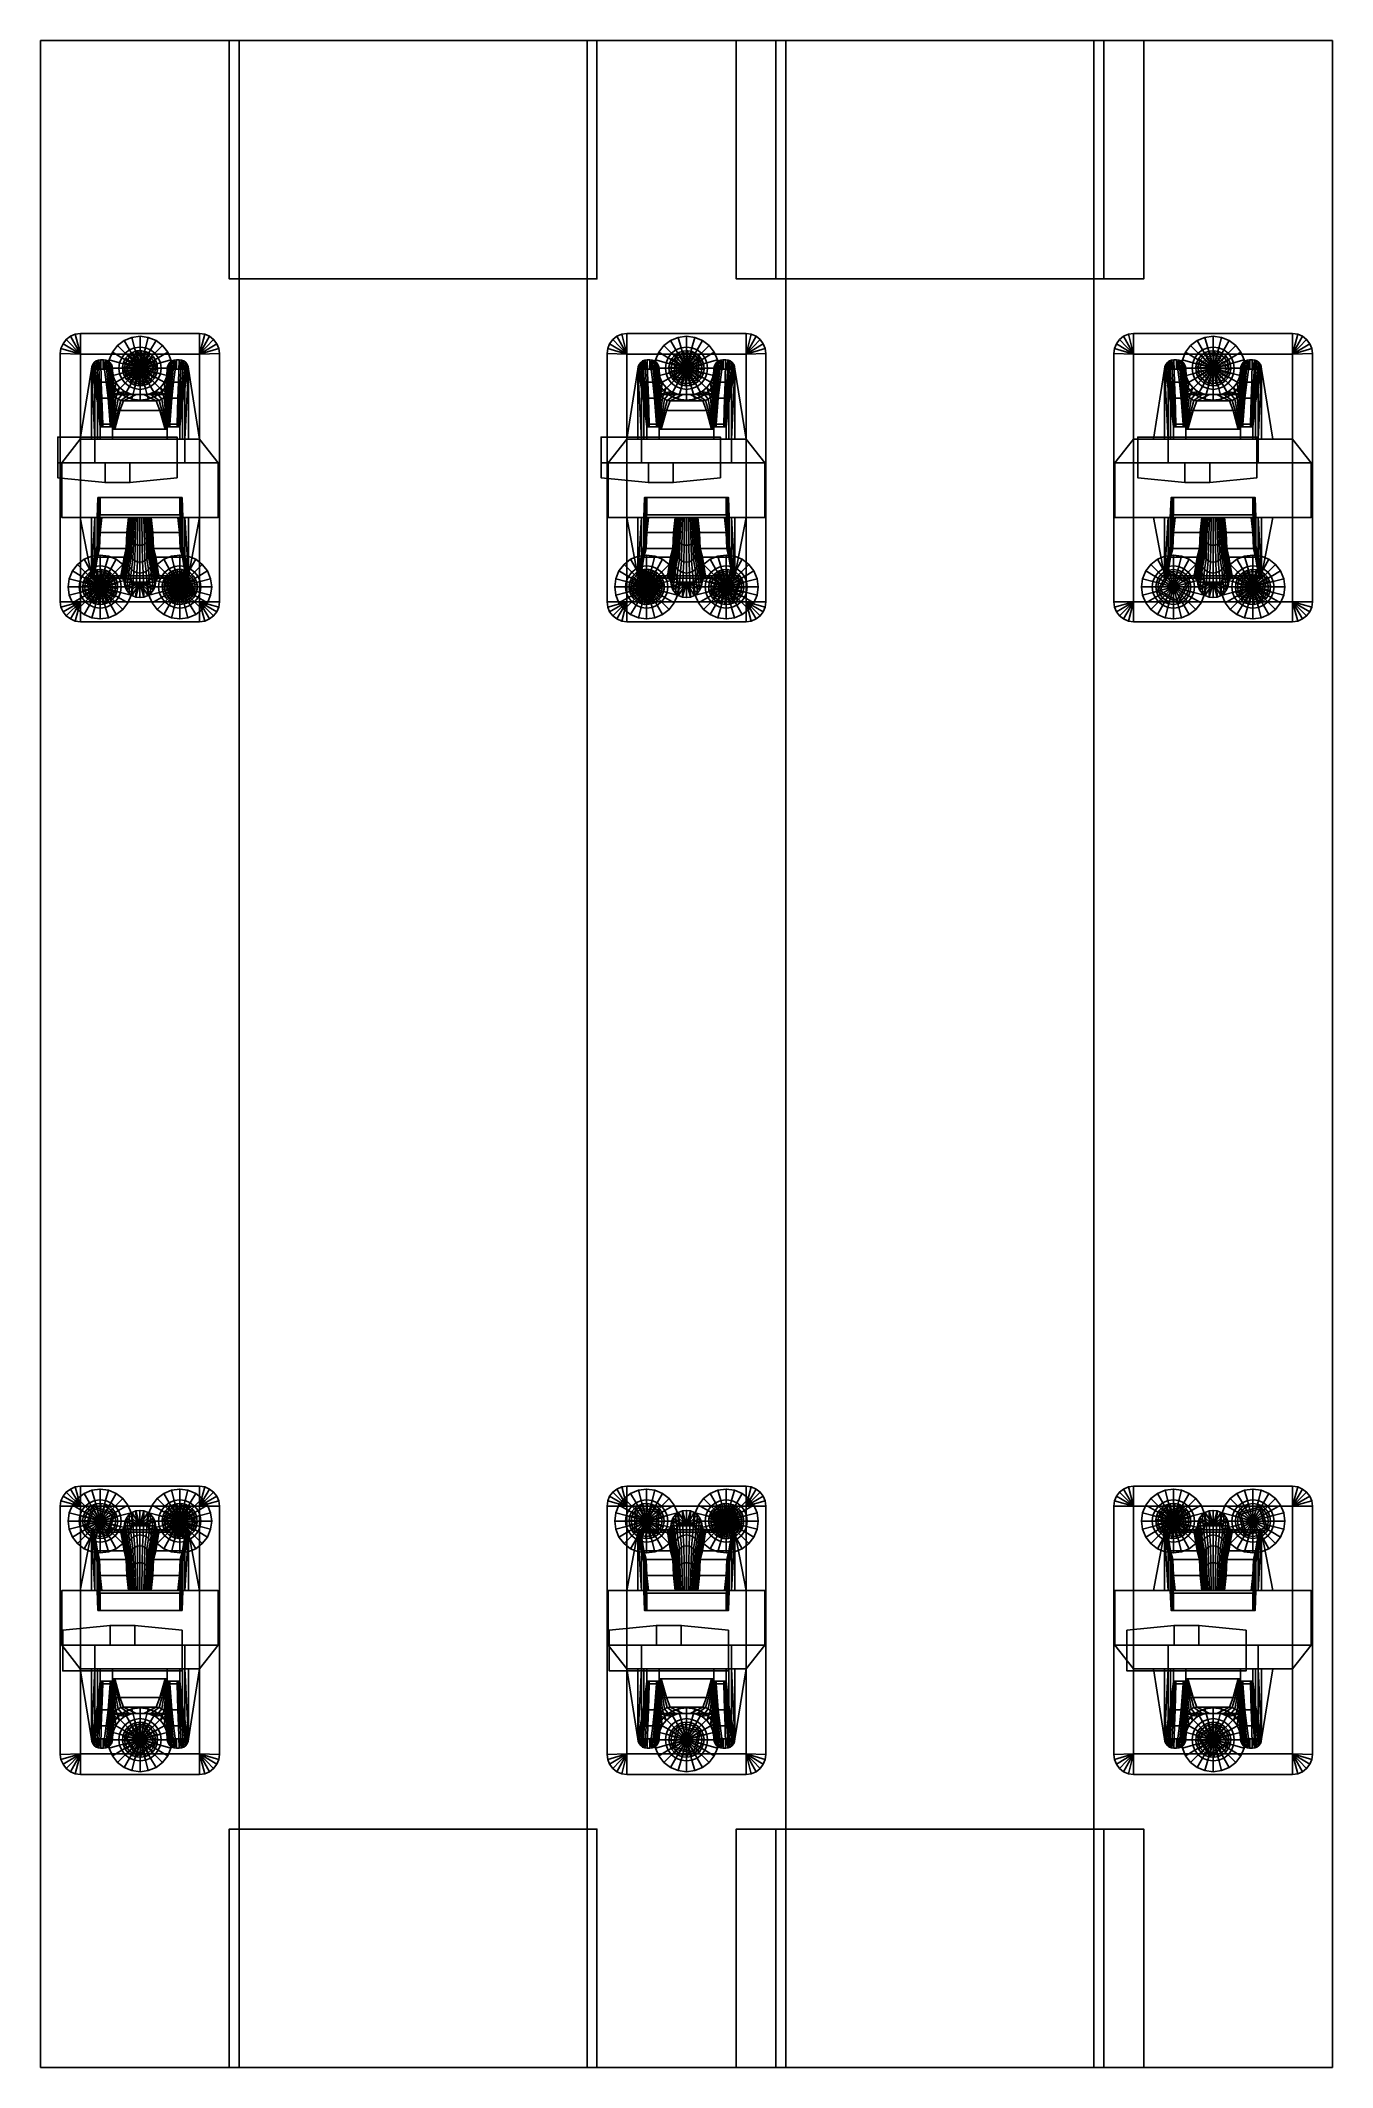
# Model space of a CAD drawing. Extents: x 6.3 to 44.3, y 28.1 to 87.7.
import ezdxf

# ---------------------------------------------------------------- set-up
doc = ezdxf.new("R2010")
doc.units = 0
for name, color, linetype in [('CHBASE', 31, 'CONTINUOUS'), ('CHBOLTBO', 31, 'CONTINUOUS'), ('CHBOLTHD', 9, 'CONTINUOUS'), ('CHINJAW', 31, 'CONTINUOUS'), ('CHKEYS', 64, 'CONTINUOUS'), ('CHOUTJAW', 31, 'CONTINUOUS'), ('CHSEAT', 31, 'CONTINUOUS'), ('TIMBER3D', 33, 'CONTINUOUS'), ('TIMBWEBS', 8, 'CONTINUOUS')]:
    doc.layers.add(name, color=color, linetype=linetype)

# ---------------------------------------------------------------- blocks, each defined once
blk = doc.blocks.new('BOLTBOSS')
at = {"layer": 'CHBOLTBO'}
for points in [[(-0.4391, 0.4391, -3.4818), (-0.5378, 0.3105, -3.4818), (-0.8139, 0.4699, -4.3568), (-0.6646, 0.6646, -4.3568)], [(-0.3105, 0.5378, -3.4818), (-0.4391, 0.4391, -3.4818), (-0.6646, 0.6646, -4.3568), (-0.4699, 0.8139, -4.3568)], [(-0.1607, 0.5999, -3.4818), (-0.3105, 0.5378, -3.4818), (-0.4699, 0.8139, -4.3568), (-0.2433, 0.9078, -4.3568)], [(-0.1607, 0.5999, -3.4818), (-0.3105, 0.5378, -3.4818), (0, 0, -3.4818)], [(0, 0.621, -3.4818), (-0.1607, 0.5999, -3.4818), (-0.2433, 0.9078, -4.3568), (0, 0.9398, -4.3568)], [(0, 0.621, -3.4818), (-0.1607, 0.5999, -3.4818), (0, 0, -3.4818)], [(0.1607, 0.5999, -3.4818), (0, 0.621, -3.4818), (0, 0.9398, -4.3568), (0.2433, 0.9078, -4.3568)], [(0.1607, 0.5999, -3.4818), (0, 0.621, -3.4818), (0, 0, -3.4818)], [(0.3105, 0.5378, -3.4818), (0.1607, 0.5999, -3.4818), (0, 0, -3.4818)], [(0.3105, 0.5378, -3.4818), (0.1607, 0.5999, -3.4818), (0.2433, 0.9078, -4.3568), (0.4699, 0.8139, -4.3568)], [(0.4391, 0.4391, -3.4818), (0.3105, 0.5378, -3.4818), (0.4699, 0.8139, -4.3568), (0.6646, 0.6646, -4.3568)], [(0.5378, 0.3105, -3.4818), (0.4391, 0.4391, -3.4818), (0.6646, 0.6646, -4.3568), (0.8139, 0.4699, -4.3568)], [(-0.5999, 0.1607, -3.4818), (-0.621, 0, -3.4818), (-0.9398, 0, -4.3568), (-0.9078, 0.2433, -4.3568)], [(-0.621, 0, -3.4818), (-0.5999, -0.1607, -3.4818), (-0.9078, -0.2433, -4.3568), (-0.9398, 0, -4.3568)], [(-0.5378, 0.3105, -3.4818), (-0.5999, 0.1607, -3.4818), (-0.9078, 0.2433, -4.3568), (-0.8139, 0.4699, -4.3568)], [(-0.5999, 0.1607, -3.4818), (-0.621, 0, -3.4818), (0, 0, -3.4818)], [(-0.621, 0, -3.4818), (-0.5999, -0.1607, -3.4818), (0, 0, -3.4818)], [(-0.5378, 0.3105, -3.4818), (-0.5999, 0.1607, -3.4818), (0, 0, -3.4818)], [(-0.5999, -0.1607, -3.4818), (-0.5378, -0.3105, -3.4818), (0, 0, -3.4818)], [(-0.4391, 0.4391, -3.4818), (-0.5378, 0.3105, -3.4818), (0, 0, -3.4818)], [(-0.5378, -0.3105, -3.4818), (-0.4391, -0.4391, -3.4818), (0, 0, -3.4818)], [(-0.4367, 0.117, -3.4818), (-0.4521, 0, -3.4818), (-0.4521, 0, -3.4089), (-0.4367, 0.117, -3.4089)], [(-0.4521, 0, -3.4818), (-0.4367, -0.117, -3.4818), (-0.4367, -0.117, -3.4089), (-0.4521, 0, -3.4089)], [(-0.3105, 0.5378, -3.4818), (-0.4391, 0.4391, -3.4818), (0, 0, -3.4818)], [(-0.4391, -0.4391, -3.4818), (-0.3105, -0.5378, -3.4818), (0, 0, -3.4818)], [(-0.3915, 0.226, -3.4818), (-0.4367, 0.117, -3.4818), (-0.4367, 0.117, -3.4089), (-0.3915, 0.226, -3.4089)], [(-0.3197, 0.3197, -3.4818), (-0.3915, 0.226, -3.4818), (-0.3915, 0.226, -3.4089), (-0.3197, 0.3197, -3.4089)], [(-0.226, 0.3915, -3.4818), (-0.3197, 0.3197, -3.4818), (-0.3197, 0.3197, -3.4089), (-0.226, 0.3915, -3.4089)], [(-0.3105, -0.5378, -3.4818), (-0.1607, -0.5999, -3.4818), (0, 0, -3.4818)], [(-0.117, 0.4367, -3.4818), (-0.226, 0.3915, -3.4818), (-0.226, 0.3915, -3.4089), (-0.117, 0.4367, -3.4089)], [(-0.1607, -0.5999, -3.4818), (0, -0.621, -3.4818), (0, 0, -3.4818)], [(0, 0.4521, -3.4818), (-0.117, 0.4367, -3.4818), (-0.117, 0.4367, -3.4089), (0, 0.4521, -3.4089)], [(0.4391, 0.4391, -3.4818), (0.3105, 0.5378, -3.4818), (0, 0, -3.4818)], [(0.117, 0.4367, -3.4818), (0, 0.4521, -3.4818), (0, 0.4521, -3.4089), (0.117, 0.4367, -3.4089)], [(0.5378, 0.3105, -3.4818), (0.4391, 0.4391, -3.4818), (0, 0, -3.4818)], [(0.5999, 0.1607, -3.4818), (0.5378, 0.3105, -3.4818), (0, 0, -3.4818)], [(0.621, 0, -3.4818), (0.5999, 0.1607, -3.4818), (0, 0, -3.4818)], [(0, -0.621, -3.4818), (0.1607, -0.5999, -3.4818), (0, 0, -3.4818)], [(0.1607, -0.5999, -3.4818), (0.3105, -0.5378, -3.4818), (0, 0, -3.4818)], [(0.3105, -0.5378, -3.4818), (0.4391, -0.4391, -3.4818), (0, 0, -3.4818)], [(0.4391, -0.4391, -3.4818), (0.5378, -0.3105, -3.4818), (0, 0, -3.4818)], [(0.5378, -0.3105, -3.4818), (0.5999, -0.1607, -3.4818), (0, 0, -3.4818)], [(0.5999, -0.1607, -3.4818), (0.621, 0, -3.4818), (0, 0, -3.4818)], [(0.226, 0.3915, -3.4818), (0.117, 0.4367, -3.4818), (0.117, 0.4367, -3.4089), (0.226, 0.3915, -3.4089)], [(0.3197, 0.3197, -3.4818), (0.226, 0.3915, -3.4818), (0.226, 0.3915, -3.4089), (0.3197, 0.3197, -3.4089)], [(0.3915, 0.226, -3.4818), (0.3197, 0.3197, -3.4818), (0.3197, 0.3197, -3.4089), (0.3915, 0.226, -3.4089)], [(0.4367, 0.117, -3.4818), (0.3915, 0.226, -3.4818), (0.3915, 0.226, -3.4089), (0.4367, 0.117, -3.4089)], [(0.4521, 0, -3.4818), (0.4367, 0.117, -3.4818), (0.4367, 0.117, -3.4089), (0.4521, 0, -3.4089)], [(0.4367, -0.117, -3.4818), (0.4521, 0, -3.4818), (0.4521, 0, -3.4089), (0.4367, -0.117, -3.4089)], [(0.5999, 0.1607, -3.4818), (0.5378, 0.3105, -3.4818), (0.8139, 0.4699, -4.3568), (0.9078, 0.2433, -4.3568)], [(0.621, 0, -3.4818), (0.5999, 0.1607, -3.4818), (0.9078, 0.2433, -4.3568), (0.9398, 0, -4.3568)], [(0.5999, -0.1607, -3.4818), (0.621, 0, -3.4818), (0.9398, 0, -4.3568), (0.9078, -0.2433, -4.3568)], [(-0.5999, -0.1607, -3.4818), (-0.5378, -0.3105, -3.4818), (-0.8139, -0.4699, -4.3568), (-0.9078, -0.2433, -4.3568)], [(-0.5378, -0.3105, -3.4818), (-0.4391, -0.4391, -3.4818), (-0.6646, -0.6646, -4.3568), (-0.8139, -0.4699, -4.3568)], [(-0.4391, -0.4391, -3.4818), (-0.3105, -0.5378, -3.4818), (-0.4699, -0.8139, -4.3568), (-0.6646, -0.6646, -4.3568)], [(-0.3105, -0.5378, -3.4818), (-0.1607, -0.5999, -3.4818), (-0.2433, -0.9078, -4.3568), (-0.4699, -0.8139, -4.3568)], [(-0.4367, -0.117, -3.4818), (-0.3915, -0.226, -3.4818), (-0.3915, -0.226, -3.4089), (-0.4367, -0.117, -3.4089)], [(-0.3915, -0.226, -3.4818), (-0.3197, -0.3197, -3.4818), (-0.3197, -0.3197, -3.4089), (-0.3915, -0.226, -3.4089)], [(-0.3197, -0.3197, -3.4818), (-0.226, -0.3915, -3.4818), (-0.226, -0.3915, -3.4089), (-0.3197, -0.3197, -3.4089)], [(-0.226, -0.3915, -3.4818), (-0.117, -0.4367, -3.4818), (-0.117, -0.4367, -3.4089), (-0.226, -0.3915, -3.4089)], [(-0.117, -0.4367, -3.4818), (0, -0.4521, -3.4818), (0, -0.4521, -3.4089), (-0.117, -0.4367, -3.4089)], [(0, -0.4521, -3.4818), (0.117, -0.4367, -3.4818), (0.117, -0.4367, -3.4089), (0, -0.4521, -3.4089)], [(0.117, -0.4367, -3.4818), (0.226, -0.3915, -3.4818), (0.226, -0.3915, -3.4089), (0.117, -0.4367, -3.4089)], [(0.1607, -0.5999, -3.4818), (0.3105, -0.5378, -3.4818), (0.4699, -0.8139, -4.3568), (0.2433, -0.9078, -4.3568)], [(0.226, -0.3915, -3.4818), (0.3197, -0.3197, -3.4818), (0.3197, -0.3197, -3.4089), (0.226, -0.3915, -3.4089)], [(0.3105, -0.5378, -3.4818), (0.4391, -0.4391, -3.4818), (0.6646, -0.6646, -4.3568), (0.4699, -0.8139, -4.3568)], [(0.3197, -0.3197, -3.4818), (0.3915, -0.226, -3.4818), (0.3915, -0.226, -3.4089), (0.3197, -0.3197, -3.4089)], [(0.3915, -0.226, -3.4818), (0.4367, -0.117, -3.4818), (0.4367, -0.117, -3.4089), (0.3915, -0.226, -3.4089)], [(0.4391, -0.4391, -3.4818), (0.5378, -0.3105, -3.4818), (0.8139, -0.4699, -4.3568), (0.6646, -0.6646, -4.3568)], [(0.5378, -0.3105, -3.4818), (0.5999, -0.1607, -3.4818), (0.9078, -0.2433, -4.3568), (0.8139, -0.4699, -4.3568)], [(-0.1607, -0.5999, -3.4818), (0, -0.621, -3.4818), (0, -0.9398, -4.3568), (-0.2433, -0.9078, -4.3568)], [(0, -0.621, -3.4818), (0.1607, -0.5999, -3.4818), (0.2433, -0.9078, -4.3568), (0, -0.9398, -4.3568)]]:
    blk.add_3dface(points, dxfattribs=at)
blk = doc.blocks.new('BOLTHEAD')
at = {"layer": 'CHBOLTHD'}
for points in [[(-0.4984, 0.1336, -3.4089), (-0.516, 0, -3.4089), (0, 0, -3.4089)], [(-0.4984, 0.1336, -3.3359), (-0.516, 0, -3.3359), (0, 0, -3.1415)], [(-0.4984, 0.1336, -3.4089), (-0.516, 0, -3.4089), (-0.516, 0, -3.3359), (-0.4984, 0.1336, -3.3359)], [(-0.516, 0, -3.4089), (-0.4984, -0.1336, -3.4089), (0, 0, -3.4089)], [(-0.516, 0, -3.3359), (-0.4984, -0.1336, -3.3359), (0, 0, -3.1415)], [(-0.516, 0, -3.4089), (-0.4984, -0.1336, -3.4089), (-0.4984, -0.1336, -3.3359), (-0.516, 0, -3.3359)], [(-0.4469, 0.258, -3.4089), (-0.4984, 0.1336, -3.4089), (0, 0, -3.4089)], [(-0.4469, 0.258, -3.3359), (-0.4984, 0.1336, -3.3359), (0, 0, -3.1415)], [(-0.4469, 0.258, -3.4089), (-0.4984, 0.1336, -3.4089), (-0.4984, 0.1336, -3.3359), (-0.4469, 0.258, -3.3359)], [(-0.4984, -0.1336, -3.4089), (-0.4469, -0.258, -3.4089), (0, 0, -3.4089)], [(-0.4984, -0.1336, -3.3359), (-0.4469, -0.258, -3.3359), (0, 0, -3.1415)], [(-0.3649, 0.3649, -3.4089), (-0.4469, 0.258, -3.4089), (0, 0, -3.4089)], [(-0.3649, 0.3649, -3.3359), (-0.4469, 0.258, -3.3359), (0, 0, -3.1415)], [(-0.3649, 0.3649, -3.4089), (-0.4469, 0.258, -3.4089), (-0.4469, 0.258, -3.3359), (-0.3649, 0.3649, -3.3359)], [(-0.4469, -0.258, -3.4089), (-0.3649, -0.3649, -3.4089), (0, 0, -3.4089)], [(-0.4469, -0.258, -3.3359), (-0.3649, -0.3649, -3.3359), (0, 0, -3.1415)], [(-0.258, 0.4469, -3.4089), (-0.3649, 0.3649, -3.4089), (0, 0, -3.4089)], [(-0.258, 0.4469, -3.3359), (-0.3649, 0.3649, -3.3359), (0, 0, -3.1415)], [(-0.258, 0.4469, -3.4089), (-0.3649, 0.3649, -3.4089), (-0.3649, 0.3649, -3.3359), (-0.258, 0.4469, -3.3359)], [(-0.3649, -0.3649, -3.4089), (-0.258, -0.4469, -3.4089), (0, 0, -3.4089)], [(-0.3649, -0.3649, -3.3359), (-0.258, -0.4469, -3.3359), (0, 0, -3.1415)], [(-0.347, -0.347, -3.4089), (-0.2923, -0.2923, -2.7161), (-0.2923, 0.2923, -2.7161), (-0.347, 0.347, -3.4089)], [(-0.2923, 0.2923, -2.7161), (-0.347, 0.347, -3.4089), (0.347, 0.347, -3.4089), (0.2923, 0.2923, -2.7161)], [(0.347, 0.347, -3.4089), (0.347, -0.347, -3.4089), (-0.347, -0.347, -3.4089), (-0.347, 0.347, -3.4089)], [(0.2923, 0.2923, -2.7161), (0.2923, -0.2923, -2.7161), (-0.2923, -0.2923, -2.7161), (-0.2923, 0.2923, -2.7161)], [(-0.1336, 0.4984, -3.4089), (-0.258, 0.4469, -3.4089), (0, 0, -3.4089)], [(-0.1336, 0.4984, -3.3359), (-0.258, 0.4469, -3.3359), (0, 0, -3.1415)], [(-0.1336, 0.4984, -3.4089), (-0.258, 0.4469, -3.4089), (-0.258, 0.4469, -3.3359), (-0.1336, 0.4984, -3.3359)], [(-0.258, -0.4469, -3.4089), (-0.1336, -0.4984, -3.4089), (0, 0, -3.4089)], [(-0.258, -0.4469, -3.3359), (-0.1336, -0.4984, -3.3359), (0, 0, -3.1415)], [(0, 0.516, -3.4089), (-0.1336, 0.4984, -3.4089), (0, 0, -3.4089)], [(0, 0.516, -3.3359), (-0.1336, 0.4984, -3.3359), (0, 0, -3.1415)], [(0, 0.516, -3.4089), (-0.1336, 0.4984, -3.4089), (-0.1336, 0.4984, -3.3359), (0, 0.516, -3.3359)], [(-0.1336, -0.4984, -3.4089), (0, -0.516, -3.4089), (0, 0, -3.4089)], [(-0.1336, -0.4984, -3.3359), (0, -0.516, -3.3359), (0, 0, -3.1415)], [(0.1336, 0.4984, -3.4089), (0, 0.516, -3.4089), (0, 0, -3.4089)], [(0.1336, 0.4984, -3.3359), (0, 0.516, -3.3359), (0, 0, -3.1415)], [(0.1336, 0.4984, -3.4089), (0, 0.516, -3.4089), (0, 0.516, -3.3359), (0.1336, 0.4984, -3.3359)], [(0.258, 0.4469, -3.4089), (0.1336, 0.4984, -3.4089), (0, 0, -3.4089)], [(0.258, 0.4469, -3.3359), (0.1336, 0.4984, -3.3359), (0, 0, -3.1415)], [(0.3649, 0.3649, -3.4089), (0.258, 0.4469, -3.4089), (0, 0, -3.4089)], [(0.3649, 0.3649, -3.3359), (0.258, 0.4469, -3.3359), (0, 0, -3.1415)], [(0.4469, 0.258, -3.4089), (0.3649, 0.3649, -3.4089), (0, 0, -3.4089)], [(0.4469, 0.258, -3.3359), (0.3649, 0.3649, -3.3359), (0, 0, -3.1415)], [(0.4984, 0.1336, -3.4089), (0.4469, 0.258, -3.4089), (0, 0, -3.4089)], [(0.4984, 0.1336, -3.3359), (0.4469, 0.258, -3.3359), (0, 0, -3.1415)], [(0.516, 0, -3.4089), (0.4984, 0.1336, -3.4089), (0, 0, -3.4089)], [(0.516, 0, -3.3359), (0.4984, 0.1336, -3.3359), (0, 0, -3.1415)], [(0, -0.516, -3.4089), (0.1336, -0.4984, -3.4089), (0, 0, -3.4089)], [(0, -0.516, -3.3359), (0.1336, -0.4984, -3.3359), (0, 0, -3.1415)], [(0.1336, -0.4984, -3.4089), (0.258, -0.4469, -3.4089), (0, 0, -3.4089)], [(0.1336, -0.4984, -3.3359), (0.258, -0.4469, -3.3359), (0, 0, -3.1415)], [(0.258, -0.4469, -3.4089), (0.3649, -0.3649, -3.4089), (0, 0, -3.4089)], [(0.258, -0.4469, -3.3359), (0.3649, -0.3649, -3.3359), (0, 0, -3.1415)], [(0.3649, -0.3649, -3.4089), (0.4469, -0.258, -3.4089), (0, 0, -3.4089)], [(0.3649, -0.3649, -3.3359), (0.4469, -0.258, -3.3359), (0, 0, -3.1415)], [(0.4469, -0.258, -3.4089), (0.4984, -0.1336, -3.4089), (0, 0, -3.4089)], [(0.4469, -0.258, -3.3359), (0.4984, -0.1336, -3.3359), (0, 0, -3.1415)], [(0.4984, -0.1336, -3.4089), (0.516, 0, -3.4089), (0, 0, -3.4089)], [(0.4984, -0.1336, -3.3359), (0.516, 0, -3.3359), (0, 0, -3.1415)], [(0.258, 0.4469, -3.4089), (0.1336, 0.4984, -3.4089), (0.1336, 0.4984, -3.3359), (0.258, 0.4469, -3.3359)], [(0.3649, 0.3649, -3.4089), (0.258, 0.4469, -3.4089), (0.258, 0.4469, -3.3359), (0.3649, 0.3649, -3.3359)], [(0.347, 0.347, -3.4089), (0.2923, 0.2923, -2.7161), (0.2923, -0.2923, -2.7161), (0.347, -0.347, -3.4089)], [(0.4469, 0.258, -3.4089), (0.3649, 0.3649, -3.4089), (0.3649, 0.3649, -3.3359), (0.4469, 0.258, -3.3359)], [(0.4984, 0.1336, -3.4089), (0.4469, 0.258, -3.4089), (0.4469, 0.258, -3.3359), (0.4984, 0.1336, -3.3359)], [(0.516, 0, -3.4089), (0.4984, 0.1336, -3.4089), (0.4984, 0.1336, -3.3359), (0.516, 0, -3.3359)], [(0.4984, -0.1336, -3.4089), (0.516, 0, -3.4089), (0.516, 0, -3.3359), (0.4984, -0.1336, -3.3359)], [(-0.4984, -0.1336, -3.4089), (-0.4469, -0.258, -3.4089), (-0.4469, -0.258, -3.3359), (-0.4984, -0.1336, -3.3359)], [(-0.4469, -0.258, -3.4089), (-0.3649, -0.3649, -3.4089), (-0.3649, -0.3649, -3.3359), (-0.4469, -0.258, -3.3359)], [(-0.3649, -0.3649, -3.4089), (-0.258, -0.4469, -3.4089), (-0.258, -0.4469, -3.3359), (-0.3649, -0.3649, -3.3359)], [(0.2923, -0.2923, -2.7161), (0.347, -0.347, -3.4089), (-0.347, -0.347, -3.4089), (-0.2923, -0.2923, -2.7161)], [(-0.258, -0.4469, -3.4089), (-0.1336, -0.4984, -3.4089), (-0.1336, -0.4984, -3.3359), (-0.258, -0.4469, -3.3359)], [(-0.1336, -0.4984, -3.4089), (0, -0.516, -3.4089), (0, -0.516, -3.3359), (-0.1336, -0.4984, -3.3359)], [(0, -0.516, -3.4089), (0.1336, -0.4984, -3.4089), (0.1336, -0.4984, -3.3359), (0, -0.516, -3.3359)], [(0.1336, -0.4984, -3.4089), (0.258, -0.4469, -3.4089), (0.258, -0.4469, -3.3359), (0.1336, -0.4984, -3.3359)], [(0.258, -0.4469, -3.4089), (0.3649, -0.3649, -3.4089), (0.3649, -0.3649, -3.3359), (0.258, -0.4469, -3.3359)], [(0.3649, -0.3649, -3.4089), (0.4469, -0.258, -3.4089), (0.4469, -0.258, -3.3359), (0.3649, -0.3649, -3.3359)], [(0.4469, -0.258, -3.4089), (0.4984, -0.1336, -3.4089), (0.4984, -0.1336, -3.3359), (0.4469, -0.258, -3.3359)]]:
    blk.add_3dface(points, dxfattribs=at)
blk = doc.blocks.new('S1OUTJAW')
at = {"layer": 'CHOUTJAW'}
for points in [[(-1.7535, -2.3015, -3.8464), (-1.3235, -2.3015, -3.3359), (-1.4258, -4.3649, -3.8464)], [(-1.7535, -2.3015, -3.8464), (-1.4258, -2.3015, -3.8464), (-1.4258, -4.3649, -3.8464)], [(-1.7535, -2.3015, -3.8464), (-1.4258, -2.3015, -3.8464), (-1.3235, -2.3015, -3.3359)], [(-1.4258, -2.3015, -3.8464), (-0.8037, -2.3015, -3.8464), (-0.8037, -4.3649, -3.8464), (-1.4258, -4.3649, -3.8464)], [(-1.3235, -2.3015, -3.3359), (1.3235, -2.3015, -3.3359), (1.4258, -2.3015, -3.8464), (-1.4258, -2.3015, -3.8464)], [(-1.3235, -3.7951, -3.3359), (-1.3235, -2.3015, -3.3359), (-1.4258, -2.3015, -3.8464), (-1.4258, -4.3649, -3.8464)], [(-1.4258, -2.3015, -3.8464), (-1.3235, -2.3015, -3.3359), (-1.4258, -4.3649, -3.8464)], [(-1.2504, -2.3015, -2.6797), (1.2504, -2.3015, -2.6797), (1.3235, -2.3015, -3.3359), (-1.3235, -2.3015, -3.3359)], [(-1.2504, -3.3749, -2.6797), (-1.2504, -2.3015, -2.6797), (-1.3235, -2.3015, -3.3359), (-1.3235, -3.7951, -3.3359)], [(-1.169, -2.3015, -1.2572), (1.169, -2.3015, -1.2572), (1.2504, -2.3015, -2.6797), (-1.2504, -2.3015, -2.6797)], [(-1.169, -2.6668, -1.2572), (-1.169, -2.3015, -1.2572), (-1.2504, -2.3015, -2.6797), (-1.2504, -3.3749, -2.6797)], [(-1.169, -2.3015, -1.2572), (-0.8037, -2.3015, -1.2572), (-0.8037, -2.6668, -1.2572), (-1.169, -2.6668, -1.2572)], [(-0.8037, -2.3015, -1.2572), (0.8037, -2.3015, -1.2572), (0.8037, -2.5937, -1.2572), (-0.8037, -2.5937, -1.2572)], [(-0.8037, -2.3015, -3.8464), (0.8037, -2.3015, -3.8464), (0.8037, -3.6166, -3.8464), (-0.8037, -3.6166, -3.8464)], [(0.8037, -2.3015, -1.2572), (1.169, -2.3015, -1.2572), (1.169, -2.6668, -1.2572), (0.8037, -2.6668, -1.2572)], [(0.8037, -2.3015, -3.8464), (1.4258, -2.3015, -3.8464), (1.4258, -4.3649, -3.8464), (0.8037, -4.3649, -3.8464)], [(1.169, -2.3015, -1.2572), (1.169, -2.6668, -1.2572), (1.2504, -3.3749, -2.6797), (1.2504, -2.3015, -2.6797)], [(1.2504, -2.3015, -2.6797), (1.2504, -3.3749, -2.6797), (1.3235, -3.7951, -3.3359), (1.3235, -2.3015, -3.3359)], [(1.3235, -2.3015, -3.3359), (1.3235, -3.7951, -3.3359), (1.4258, -4.3649, -3.8464), (1.4258, -2.3015, -3.8464)], [(1.7535, -2.3015, -3.8464), (1.3235, -2.3015, -3.3359), (1.4258, -4.3649, -3.8464)], [(1.4258, -2.3015, -3.8464), (1.3235, -2.3015, -3.3359), (1.4258, -4.3649, -3.8464)], [(1.7535, -2.3015, -3.8464), (1.4258, -2.3015, -3.8464), (1.3235, -2.3015, -3.3359)], [(1.7535, -2.3015, -3.8464), (1.4258, -2.3015, -3.8464), (1.4258, -4.3649, -3.8464)], [(-1.1665, -2.6857, -1.2572), (-1.169, -2.6668, -1.2572), (-1.2504, -3.3749, -2.6797), (-1.2459, -3.4091, -2.6797)], [(-1.1592, -2.7033, -1.2572), (-1.1665, -2.6857, -1.2572), (-1.2459, -3.4091, -2.6797), (-1.2328, -3.441, -2.6797)], [(-1.1476, -2.7184, -1.2572), (-1.1592, -2.7033, -1.2572), (-1.2328, -3.441, -2.6797), (-1.2118, -3.4683, -2.6797)], [(-1.1325, -2.7301, -1.2572), (-1.1476, -2.7184, -1.2572), (-1.2118, -3.4683, -2.6797), (-1.1844, -3.4893, -2.6797)], [(-1.1148, -2.7374, -1.2572), (-1.1325, -2.7301, -1.2572), (-1.1844, -3.4893, -2.6797), (-1.1526, -3.5025, -2.6797)], [(-1.169, -2.6668, -1.2572), (-1.0959, -2.6668, -1.2572), (-1.1665, -2.6857, -1.2572)], [(-1.1665, -2.6857, -1.2572), (-1.0959, -2.6668, -1.2572), (-1.1592, -2.7033, -1.2572)], [(-1.1592, -2.7033, -1.2572), (-1.0959, -2.6668, -1.2572), (-1.1476, -2.7184, -1.2572)], [(-1.0959, -2.7398, -1.2572), (-1.1148, -2.7374, -1.2572), (-1.1526, -3.5025, -2.6797), (-1.1184, -3.507, -2.6797)], [(-1.1476, -2.7184, -1.2572), (-1.0959, -2.6668, -1.2572), (-1.1325, -2.7301, -1.2572)], [(-1.1325, -2.7301, -1.2572), (-1.0959, -2.6668, -1.2572), (-1.1148, -2.7374, -1.2572)], [(-0.8768, -2.7398, -1.2572), (-1.0959, -2.7398, -1.2572), (-1.1184, -3.507, -2.6797), (-0.9357, -3.507, -2.6797)], [(-1.1148, -2.7374, -1.2572), (-1.0959, -2.6668, -1.2572), (-1.0959, -2.7398, -1.2572)], [(-1.0959, -2.6668, -1.2572), (-0.8768, -2.6668, -1.2572), (-0.8768, -2.7398, -1.2572), (-1.0959, -2.7398, -1.2572)], [(-0.8578, -2.7374, -1.2572), (-0.8768, -2.7398, -1.2572), (-0.9357, -3.507, -2.6797), (-0.9016, -3.5025, -2.6797)], [(-0.8402, -2.7301, -1.2572), (-0.8578, -2.7374, -1.2572), (-0.9016, -3.5025, -2.6797), (-0.8697, -3.4893, -2.6797)], [(-0.8062, -2.6857, -1.2572), (-0.8768, -2.6668, -1.2572), (-0.8037, -2.6668, -1.2572)], [(-0.8135, -2.7033, -1.2572), (-0.8768, -2.6668, -1.2572), (-0.8062, -2.6857, -1.2572)], [(-0.8251, -2.7184, -1.2572), (-0.8768, -2.6668, -1.2572), (-0.8135, -2.7033, -1.2572)], [(-0.8402, -2.7301, -1.2572), (-0.8768, -2.6668, -1.2572), (-0.8251, -2.7184, -1.2572)], [(-0.8578, -2.7374, -1.2572), (-0.8768, -2.6668, -1.2572), (-0.8402, -2.7301, -1.2572)], [(-0.8768, -2.7398, -1.2572), (-0.8768, -2.6668, -1.2572), (-0.8578, -2.7374, -1.2572)], [(-0.8251, -2.7184, -1.2572), (-0.8402, -2.7301, -1.2572), (-0.8697, -3.4893, -2.6797), (-0.8424, -3.4683, -2.6797)], [(-0.8135, -2.7033, -1.2572), (-0.8251, -2.7184, -1.2572), (-0.8424, -3.4683, -2.6797), (-0.8214, -3.441, -2.6797)], [(-0.8062, -2.6857, -1.2572), (-0.8135, -2.7033, -1.2572), (-0.8214, -3.441, -2.6797), (-0.8082, -3.4091, -2.6797)], [(-0.8037, -2.6668, -1.2572), (-0.8062, -2.6857, -1.2572), (-0.8082, -3.4091, -2.6797), (-0.8037, -3.3749, -2.6797)], [(-0.7563, -2.5959, -1.2572), (-0.8037, -2.5937, -1.2572), (-0.7398, -2.5937, -1.2572)], [(-0.7717, -2.6023, -1.2572), (-0.8037, -2.5937, -1.2572), (-0.7563, -2.5959, -1.2572)], [(-0.785, -2.6124, -1.2572), (-0.8037, -2.5937, -1.2572), (-0.7717, -2.6023, -1.2572)], [(-0.7951, -2.6257, -1.2572), (-0.8037, -2.5937, -1.2572), (-0.785, -2.6124, -1.2572)], [(-0.8015, -2.6411, -1.2572), (-0.8037, -2.5937, -1.2572), (-0.7951, -2.6257, -1.2572)], [(-0.8037, -2.6576, -1.2572), (-0.8037, -2.5937, -1.2572), (-0.8015, -2.6411, -1.2572)], [(-0.8015, -2.6411, -1.2572), (-0.8037, -2.6576, -1.2572), (-0.8037, -3.3567, -2.6797), (-0.7964, -3.301, -2.6797)], [(-0.8037, -2.6576, -1.2572), (-0.8037, -2.6668, -1.2572), (-0.8037, -3.3749, -2.6797), (-0.8037, -3.3567, -2.6797)], [(-0.7951, -2.6257, -1.2572), (-0.8015, -2.6411, -1.2572), (-0.7964, -3.301, -2.6797), (-0.7749, -3.2492, -2.6797)], [(-0.785, -2.6124, -1.2572), (-0.7951, -2.6257, -1.2572), (-0.7749, -3.2492, -2.6797), (-0.7407, -3.2047, -2.6797)], [(-0.7717, -2.6023, -1.2572), (-0.785, -2.6124, -1.2572), (-0.7407, -3.2047, -2.6797), (-0.6962, -3.1705, -2.6797)], [(-0.7563, -2.5959, -1.2572), (-0.7717, -2.6023, -1.2572), (-0.6962, -3.1705, -2.6797), (-0.6443, -3.149, -2.6797)], [(-0.7398, -2.5937, -1.2572), (-0.7563, -2.5959, -1.2572), (-0.6443, -3.149, -2.6797), (-0.5887, -3.1417, -2.6797)], [(0.7398, -2.5937, -1.2572), (-0.7398, -2.5937, -1.2572), (-0.5887, -3.1417, -2.6797), (0.5887, -3.1417, -2.6797)], [(0.7563, -2.5959, -1.2572), (0.7398, -2.5937, -1.2572), (0.5887, -3.1417, -2.6797), (0.6443, -3.149, -2.6797)], [(0.7717, -2.6023, -1.2572), (0.7563, -2.5959, -1.2572), (0.6443, -3.149, -2.6797), (0.6962, -3.1705, -2.6797)], [(0.785, -2.6124, -1.2572), (0.7717, -2.6023, -1.2572), (0.6962, -3.1705, -2.6797), (0.7407, -3.2047, -2.6797)], [(0.7398, -2.5937, -1.2572), (0.8037, -2.5937, -1.2572), (0.7563, -2.5959, -1.2572)], [(0.7951, -2.6257, -1.2572), (0.785, -2.6124, -1.2572), (0.7407, -3.2047, -2.6797), (0.7749, -3.2492, -2.6797)], [(0.7563, -2.5959, -1.2572), (0.8037, -2.5937, -1.2572), (0.7717, -2.6023, -1.2572)], [(0.7717, -2.6023, -1.2572), (0.8037, -2.5937, -1.2572), (0.785, -2.6124, -1.2572)], [(0.8015, -2.6411, -1.2572), (0.7951, -2.6257, -1.2572), (0.7749, -3.2492, -2.6797), (0.7964, -3.301, -2.6797)], [(0.785, -2.6124, -1.2572), (0.8037, -2.5937, -1.2572), (0.7951, -2.6257, -1.2572)], [(0.7951, -2.6257, -1.2572), (0.8037, -2.5937, -1.2572), (0.8015, -2.6411, -1.2572)], [(0.8037, -2.6576, -1.2572), (0.8015, -2.6411, -1.2572), (0.7964, -3.301, -2.6797), (0.8037, -3.3567, -2.6797)], [(0.8015, -2.6411, -1.2572), (0.8037, -2.5937, -1.2572), (0.8037, -2.6576, -1.2572)], [(0.8037, -2.6668, -1.2572), (0.8037, -2.6576, -1.2572), (0.8037, -3.3567, -2.6797), (0.8037, -3.3749, -2.6797)], [(0.8037, -2.6668, -1.2572), (0.8768, -2.6668, -1.2572), (0.8062, -2.6857, -1.2572)], [(0.8062, -2.6857, -1.2572), (0.8037, -2.6668, -1.2572), (0.8037, -3.3749, -2.6797), (0.8082, -3.4091, -2.6797)], [(0.8062, -2.6857, -1.2572), (0.8768, -2.6668, -1.2572), (0.8135, -2.7033, -1.2572)], [(0.8135, -2.7033, -1.2572), (0.8062, -2.6857, -1.2572), (0.8082, -3.4091, -2.6797), (0.8214, -3.441, -2.6797)], [(0.8135, -2.7033, -1.2572), (0.8768, -2.6668, -1.2572), (0.8251, -2.7184, -1.2572)], [(0.8251, -2.7184, -1.2572), (0.8135, -2.7033, -1.2572), (0.8214, -3.441, -2.6797), (0.8424, -3.4683, -2.6797)], [(0.8251, -2.7184, -1.2572), (0.8768, -2.6668, -1.2572), (0.8402, -2.7301, -1.2572)], [(0.8402, -2.7301, -1.2572), (0.8251, -2.7184, -1.2572), (0.8424, -3.4683, -2.6797), (0.8697, -3.4893, -2.6797)], [(0.8402, -2.7301, -1.2572), (0.8768, -2.6668, -1.2572), (0.8578, -2.7374, -1.2572)], [(0.8578, -2.7374, -1.2572), (0.8402, -2.7301, -1.2572), (0.8697, -3.4893, -2.6797), (0.9016, -3.5025, -2.6797)], [(0.8578, -2.7374, -1.2572), (0.8768, -2.6668, -1.2572), (0.8768, -2.7398, -1.2572)], [(0.8768, -2.7398, -1.2572), (0.8578, -2.7374, -1.2572), (0.9016, -3.5025, -2.6797), (0.9357, -3.507, -2.6797)], [(0.8768, -2.6668, -1.2572), (1.0959, -2.6668, -1.2572), (1.0959, -2.7398, -1.2572), (0.8768, -2.7398, -1.2572)], [(1.0959, -2.7398, -1.2572), (0.8768, -2.7398, -1.2572), (0.9357, -3.507, -2.6797), (1.1184, -3.507, -2.6797)], [(1.1665, -2.6857, -1.2572), (1.0959, -2.6668, -1.2572), (1.169, -2.6668, -1.2572)], [(1.1592, -2.7033, -1.2572), (1.0959, -2.6668, -1.2572), (1.1665, -2.6857, -1.2572)], [(1.1476, -2.7184, -1.2572), (1.0959, -2.6668, -1.2572), (1.1592, -2.7033, -1.2572)], [(1.1325, -2.7301, -1.2572), (1.0959, -2.6668, -1.2572), (1.1476, -2.7184, -1.2572)], [(1.1148, -2.7374, -1.2572), (1.0959, -2.6668, -1.2572), (1.1325, -2.7301, -1.2572)], [(1.0959, -2.7398, -1.2572), (1.0959, -2.6668, -1.2572), (1.1148, -2.7374, -1.2572)], [(1.1148, -2.7374, -1.2572), (1.0959, -2.7398, -1.2572), (1.1184, -3.507, -2.6797), (1.1526, -3.5025, -2.6797)], [(1.1325, -2.7301, -1.2572), (1.1148, -2.7374, -1.2572), (1.1526, -3.5025, -2.6797), (1.1844, -3.4893, -2.6797)], [(1.1476, -2.7184, -1.2572), (1.1325, -2.7301, -1.2572), (1.1844, -3.4893, -2.6797), (1.2118, -3.4683, -2.6797)], [(1.1592, -2.7033, -1.2572), (1.1476, -2.7184, -1.2572), (1.2118, -3.4683, -2.6797), (1.2328, -3.441, -2.6797)], [(1.1665, -2.6857, -1.2572), (1.1592, -2.7033, -1.2572), (1.2328, -3.441, -2.6797), (1.2459, -3.4091, -2.6797)], [(1.169, -2.6668, -1.2572), (1.1665, -2.6857, -1.2572), (1.2459, -3.4091, -2.6797), (1.2504, -3.3749, -2.6797)], [(-1.2459, -3.4091, -2.6797), (-1.2504, -3.3749, -2.6797), (-1.3235, -3.7951, -3.3359), (-1.3171, -3.8434, -3.3359)], [(-1.2328, -3.441, -2.6797), (-1.2459, -3.4091, -2.6797), (-1.3171, -3.8434, -3.3359), (-1.2985, -3.8885, -3.3359)], [(-1.2118, -3.4683, -2.6797), (-1.2328, -3.441, -2.6797), (-1.2985, -3.8885, -3.3359), (-1.2688, -3.9272, -3.3359)], [(-1.1844, -3.4893, -2.6797), (-1.2118, -3.4683, -2.6797), (-1.2688, -3.9272, -3.3359), (-1.2301, -3.9569, -3.3359)], [(-1.1526, -3.5025, -2.6797), (-1.1844, -3.4893, -2.6797), (-1.2301, -3.9569, -3.3359), (-1.185, -3.9755, -3.3359)], [(-1.1184, -3.507, -2.6797), (-1.1526, -3.5025, -2.6797), (-1.185, -3.9755, -3.3359), (-1.1367, -3.9819, -3.3359)], [(-0.9357, -3.507, -2.6797), (-1.1184, -3.507, -2.6797), (-1.1367, -3.9819, -3.3359), (-0.9905, -3.9819, -3.3359)], [(-0.9016, -3.5025, -2.6797), (-0.9357, -3.507, -2.6797), (-0.9905, -3.9819, -3.3359), (-0.9422, -3.9755, -3.3359)], [(-0.8697, -3.4893, -2.6797), (-0.9016, -3.5025, -2.6797), (-0.9422, -3.9755, -3.3359), (-0.8971, -3.9569, -3.3359)], [(-0.8424, -3.4683, -2.6797), (-0.8697, -3.4893, -2.6797), (-0.8971, -3.9569, -3.3359), (-0.8584, -3.9272, -3.3359)], [(-0.8214, -3.441, -2.6797), (-0.8424, -3.4683, -2.6797), (-0.8584, -3.9272, -3.3359), (-0.8287, -3.8885, -3.3359)], [(-0.8082, -3.4091, -2.6797), (-0.8214, -3.441, -2.6797), (-0.8287, -3.8885, -3.3359), (-0.8101, -3.8434, -3.3359)], [(-0.8037, -3.3749, -2.6797), (-0.8082, -3.4091, -2.6797), (-0.8101, -3.8434, -3.3359), (-0.8037, -3.7951, -3.3359)], [(-0.7964, -3.301, -2.6797), (-0.8037, -3.3567, -2.6797), (-0.8037, -3.7585, -3.3359), (-0.7926, -3.6745, -3.3359)], [(-0.8037, -3.3567, -2.6797), (-0.8037, -3.3749, -2.6797), (-0.8037, -3.7951, -3.3359), (-0.8037, -3.7585, -3.3359)], [(-0.7749, -3.2492, -2.6797), (-0.7964, -3.301, -2.6797), (-0.7926, -3.6745, -3.3359), (-0.7602, -3.5962, -3.3359)], [(-0.7407, -3.2047, -2.6797), (-0.7749, -3.2492, -2.6797), (-0.7602, -3.5962, -3.3359), (-0.7086, -3.529, -3.3359)], [(-0.7086, -3.529, -3.3359), (-0.7602, -3.5962, -3.3359), (-0.7108, -3.9634, -3.8464), (-0.6006, -3.8197, -3.8464)], [(-0.6962, -3.1705, -2.6797), (-0.7407, -3.2047, -2.6797), (-0.7086, -3.529, -3.3359), (-0.6414, -3.4774, -3.3359)], [(-0.6414, -3.4774, -3.3359), (-0.7086, -3.529, -3.3359), (-0.6006, -3.8197, -3.8464), (-0.4569, -3.7095, -3.8464)], [(-0.6443, -3.149, -2.6797), (-0.6962, -3.1705, -2.6797), (-0.6414, -3.4774, -3.3359), (-0.5631, -3.445, -3.3359)], [(-0.5887, -3.1417, -2.6797), (-0.6443, -3.149, -2.6797), (-0.5631, -3.445, -3.3359), (-0.4791, -3.4339, -3.3359)], [(-0.5631, -3.445, -3.3359), (-0.6414, -3.4774, -3.3359), (-0.4569, -3.7095, -3.8464), (-0.2896, -3.6402, -3.8464)], [(0.5887, -3.1417, -2.6797), (-0.5887, -3.1417, -2.6797), (-0.4791, -3.4339, -3.3359), (0.4791, -3.4339, -3.3359)], [(-0.4791, -3.4339, -3.3359), (-0.5631, -3.445, -3.3359), (-0.2896, -3.6402, -3.8464), (-0.1101, -3.6166, -3.8464)], [(0.4791, -3.4339, -3.3359), (-0.4791, -3.4339, -3.3359), (-0.1101, -3.6166, -3.8464), (0.1101, -3.6166, -3.8464)], [(0.5631, -3.445, -3.3359), (0.4791, -3.4339, -3.3359), (0.1101, -3.6166, -3.8464), (0.2896, -3.6402, -3.8464)], [(0.6414, -3.4774, -3.3359), (0.5631, -3.445, -3.3359), (0.2896, -3.6402, -3.8464), (0.4569, -3.7095, -3.8464)], [(0.7086, -3.529, -3.3359), (0.6414, -3.4774, -3.3359), (0.4569, -3.7095, -3.8464), (0.6006, -3.8197, -3.8464)], [(0.6443, -3.149, -2.6797), (0.5887, -3.1417, -2.6797), (0.4791, -3.4339, -3.3359), (0.5631, -3.445, -3.3359)], [(0.6962, -3.1705, -2.6797), (0.6443, -3.149, -2.6797), (0.5631, -3.445, -3.3359), (0.6414, -3.4774, -3.3359)], [(0.7602, -3.5962, -3.3359), (0.7086, -3.529, -3.3359), (0.6006, -3.8197, -3.8464), (0.7108, -3.9634, -3.8464)], [(0.7407, -3.2047, -2.6797), (0.6962, -3.1705, -2.6797), (0.6414, -3.4774, -3.3359), (0.7086, -3.529, -3.3359)], [(0.7749, -3.2492, -2.6797), (0.7407, -3.2047, -2.6797), (0.7086, -3.529, -3.3359), (0.7602, -3.5962, -3.3359)], [(0.7964, -3.301, -2.6797), (0.7749, -3.2492, -2.6797), (0.7602, -3.5962, -3.3359), (0.7926, -3.6745, -3.3359)], [(0.8037, -3.3567, -2.6797), (0.7964, -3.301, -2.6797), (0.7926, -3.6745, -3.3359), (0.8037, -3.7585, -3.3359)], [(0.8037, -3.3749, -2.6797), (0.8037, -3.3567, -2.6797), (0.8037, -3.7585, -3.3359), (0.8037, -3.7951, -3.3359)], [(0.8082, -3.4091, -2.6797), (0.8037, -3.3749, -2.6797), (0.8037, -3.7951, -3.3359), (0.8101, -3.8434, -3.3359)], [(0.8214, -3.441, -2.6797), (0.8082, -3.4091, -2.6797), (0.8101, -3.8434, -3.3359), (0.8287, -3.8885, -3.3359)], [(0.8424, -3.4683, -2.6797), (0.8214, -3.441, -2.6797), (0.8287, -3.8885, -3.3359), (0.8584, -3.9272, -3.3359)], [(0.8697, -3.4893, -2.6797), (0.8424, -3.4683, -2.6797), (0.8584, -3.9272, -3.3359), (0.8971, -3.9569, -3.3359)], [(0.9016, -3.5025, -2.6797), (0.8697, -3.4893, -2.6797), (0.8971, -3.9569, -3.3359), (0.9422, -3.9755, -3.3359)], [(0.9357, -3.507, -2.6797), (0.9016, -3.5025, -2.6797), (0.9422, -3.9755, -3.3359), (0.9905, -3.9819, -3.3359)], [(1.1184, -3.507, -2.6797), (0.9357, -3.507, -2.6797), (0.9905, -3.9819, -3.3359), (1.1367, -3.9819, -3.3359)], [(1.1526, -3.5025, -2.6797), (1.1184, -3.507, -2.6797), (1.1367, -3.9819, -3.3359), (1.185, -3.9755, -3.3359)], [(1.1844, -3.4893, -2.6797), (1.1526, -3.5025, -2.6797), (1.185, -3.9755, -3.3359), (1.2301, -3.9569, -3.3359)], [(1.2118, -3.4683, -2.6797), (1.1844, -3.4893, -2.6797), (1.2301, -3.9569, -3.3359), (1.2688, -3.9272, -3.3359)], [(1.2328, -3.441, -2.6797), (1.2118, -3.4683, -2.6797), (1.2688, -3.9272, -3.3359), (1.2985, -3.8885, -3.3359)], [(1.2459, -3.4091, -2.6797), (1.2328, -3.441, -2.6797), (1.2985, -3.8885, -3.3359), (1.3171, -3.8434, -3.3359)], [(1.2504, -3.3749, -2.6797), (1.2459, -3.4091, -2.6797), (1.3171, -3.8434, -3.3359), (1.3235, -3.7951, -3.3359)], [(-1.3171, -3.8434, -3.3359), (-1.3235, -3.7951, -3.3359), (-1.4258, -4.3649, -3.8464), (-1.4164, -4.436, -3.8464)], [(-1.2985, -3.8885, -3.3359), (-1.3171, -3.8434, -3.3359), (-1.4164, -4.436, -3.8464), (-1.389, -4.5022, -3.8464)], [(-1.2688, -3.9272, -3.3359), (-1.2985, -3.8885, -3.3359), (-1.389, -4.5022, -3.8464), (-1.3454, -4.5591, -3.8464)], [(-1.2301, -3.9569, -3.3359), (-1.2688, -3.9272, -3.3359), (-1.3454, -4.5591, -3.8464), (-1.2885, -4.6027, -3.8464)], [(-1.185, -3.9755, -3.3359), (-1.2301, -3.9569, -3.3359), (-1.2885, -4.6027, -3.8464), (-1.2223, -4.6301, -3.8464)], [(-1.1367, -3.9819, -3.3359), (-1.185, -3.9755, -3.3359), (-1.2223, -4.6301, -3.8464), (-1.1513, -4.6395, -3.8464)], [(-0.9905, -3.9819, -3.3359), (-1.1367, -3.9819, -3.3359), (-1.1513, -4.6395, -3.8464), (-1.0782, -4.6395, -3.8464)], [(-0.9422, -3.9755, -3.3359), (-0.9905, -3.9819, -3.3359), (-1.0782, -4.6395, -3.8464), (-1.0072, -4.6301, -3.8464)], [(-0.8971, -3.9569, -3.3359), (-0.9422, -3.9755, -3.3359), (-1.0072, -4.6301, -3.8464), (-0.9409, -4.6027, -3.8464)], [(-0.8584, -3.9272, -3.3359), (-0.8971, -3.9569, -3.3359), (-0.9409, -4.6027, -3.8464), (-0.8841, -4.5591, -3.8464)], [(-0.8287, -3.8885, -3.3359), (-0.8584, -3.9272, -3.3359), (-0.8841, -4.5591, -3.8464), (-0.8405, -4.5022, -3.8464)], [(-0.8101, -3.8434, -3.3359), (-0.8287, -3.8885, -3.3359), (-0.8405, -4.5022, -3.8464), (-0.813, -4.436, -3.8464)], [(-0.8037, -3.7951, -3.3359), (-0.8101, -3.8434, -3.3359), (-0.813, -4.436, -3.8464), (-0.8037, -4.3649, -3.8464)], [(-0.2896, -3.6402, -3.8464), (-0.8037, -3.6166, -3.8464), (-0.1101, -3.6166, -3.8464)], [(-0.4569, -3.7095, -3.8464), (-0.8037, -3.6166, -3.8464), (-0.2896, -3.6402, -3.8464)], [(-0.6006, -3.8197, -3.8464), (-0.8037, -3.6166, -3.8464), (-0.4569, -3.7095, -3.8464)], [(-0.7108, -3.9634, -3.8464), (-0.8037, -3.6166, -3.8464), (-0.6006, -3.8197, -3.8464)], [(-0.7801, -4.1306, -3.8464), (-0.8037, -3.6166, -3.8464), (-0.7108, -3.9634, -3.8464)], [(-0.8037, -4.3101, -3.8464), (-0.8037, -3.6166, -3.8464), (-0.7801, -4.1306, -3.8464)], [(-0.7926, -3.6745, -3.3359), (-0.8037, -3.7585, -3.3359), (-0.8037, -4.3101, -3.8464), (-0.7801, -4.1306, -3.8464)], [(-0.8037, -3.7585, -3.3359), (-0.8037, -3.7951, -3.3359), (-0.8037, -4.3649, -3.8464), (-0.8037, -4.3101, -3.8464)], [(-0.7602, -3.5962, -3.3359), (-0.7926, -3.6745, -3.3359), (-0.7801, -4.1306, -3.8464), (-0.7108, -3.9634, -3.8464)], [(0.1101, -3.6166, -3.8464), (0.8037, -3.6166, -3.8464), (0.2896, -3.6402, -3.8464)], [(0.2896, -3.6402, -3.8464), (0.8037, -3.6166, -3.8464), (0.4569, -3.7095, -3.8464)], [(0.4569, -3.7095, -3.8464), (0.8037, -3.6166, -3.8464), (0.6006, -3.8197, -3.8464)], [(0.6006, -3.8197, -3.8464), (0.8037, -3.6166, -3.8464), (0.7108, -3.9634, -3.8464)], [(0.7926, -3.6745, -3.3359), (0.7602, -3.5962, -3.3359), (0.7108, -3.9634, -3.8464), (0.7801, -4.1306, -3.8464)], [(0.7108, -3.9634, -3.8464), (0.8037, -3.6166, -3.8464), (0.7801, -4.1306, -3.8464)], [(0.7801, -4.1306, -3.8464), (0.8037, -3.6166, -3.8464), (0.8037, -4.3101, -3.8464)], [(0.8037, -3.7585, -3.3359), (0.7926, -3.6745, -3.3359), (0.7801, -4.1306, -3.8464), (0.8037, -4.3101, -3.8464)], [(0.8037, -3.7951, -3.3359), (0.8037, -3.7585, -3.3359), (0.8037, -4.3101, -3.8464), (0.8037, -4.3649, -3.8464)], [(0.8101, -3.8434, -3.3359), (0.8037, -3.7951, -3.3359), (0.8037, -4.3649, -3.8464), (0.813, -4.436, -3.8464)], [(0.8287, -3.8885, -3.3359), (0.8101, -3.8434, -3.3359), (0.813, -4.436, -3.8464), (0.8405, -4.5022, -3.8464)], [(0.8584, -3.9272, -3.3359), (0.8287, -3.8885, -3.3359), (0.8405, -4.5022, -3.8464), (0.8841, -4.5591, -3.8464)], [(0.8971, -3.9569, -3.3359), (0.8584, -3.9272, -3.3359), (0.8841, -4.5591, -3.8464), (0.9409, -4.6027, -3.8464)], [(0.9422, -3.9755, -3.3359), (0.8971, -3.9569, -3.3359), (0.9409, -4.6027, -3.8464), (1.0072, -4.6301, -3.8464)], [(0.9905, -3.9819, -3.3359), (0.9422, -3.9755, -3.3359), (1.0072, -4.6301, -3.8464), (1.0782, -4.6395, -3.8464)], [(1.1367, -3.9819, -3.3359), (0.9905, -3.9819, -3.3359), (1.0782, -4.6395, -3.8464), (1.1513, -4.6395, -3.8464)], [(1.185, -3.9755, -3.3359), (1.1367, -3.9819, -3.3359), (1.1513, -4.6395, -3.8464), (1.2223, -4.6301, -3.8464)], [(1.2301, -3.9569, -3.3359), (1.185, -3.9755, -3.3359), (1.2223, -4.6301, -3.8464), (1.2885, -4.6027, -3.8464)], [(1.2688, -3.9272, -3.3359), (1.2301, -3.9569, -3.3359), (1.2885, -4.6027, -3.8464), (1.3454, -4.5591, -3.8464)], [(1.2985, -3.8885, -3.3359), (1.2688, -3.9272, -3.3359), (1.3454, -4.5591, -3.8464), (1.389, -4.5022, -3.8464)], [(1.3171, -3.8434, -3.3359), (1.2985, -3.8885, -3.3359), (1.389, -4.5022, -3.8464), (1.4164, -4.436, -3.8464)], [(1.3235, -3.7951, -3.3359), (1.3171, -3.8434, -3.3359), (1.4164, -4.436, -3.8464), (1.4258, -4.3649, -3.8464)], [(-1.4258, -4.3649, -3.8464), (-1.1513, -4.3649, -3.8464), (-1.4164, -4.436, -3.8464)], [(-1.4164, -4.436, -3.8464), (-1.1513, -4.3649, -3.8464), (-1.389, -4.5022, -3.8464)], [(-1.389, -4.5022, -3.8464), (-1.1513, -4.3649, -3.8464), (-1.3454, -4.5591, -3.8464)], [(-1.3454, -4.5591, -3.8464), (-1.1513, -4.3649, -3.8464), (-1.2885, -4.6027, -3.8464)], [(-1.2885, -4.6027, -3.8464), (-1.1513, -4.3649, -3.8464), (-1.2223, -4.6301, -3.8464)], [(-1.2223, -4.6301, -3.8464), (-1.1513, -4.3649, -3.8464), (-1.1513, -4.6395, -3.8464)], [(-1.1513, -4.3649, -3.8464), (-1.0782, -4.3649, -3.8464), (-1.0782, -4.6395, -3.8464), (-1.1513, -4.6395, -3.8464)], [(-0.813, -4.436, -3.8464), (-1.0782, -4.3649, -3.8464), (-0.8037, -4.3649, -3.8464)], [(-0.8405, -4.5022, -3.8464), (-1.0782, -4.3649, -3.8464), (-0.813, -4.436, -3.8464)], [(-0.8841, -4.5591, -3.8464), (-1.0782, -4.3649, -3.8464), (-0.8405, -4.5022, -3.8464)], [(-0.9409, -4.6027, -3.8464), (-1.0782, -4.3649, -3.8464), (-0.8841, -4.5591, -3.8464)], [(-1.0072, -4.6301, -3.8464), (-1.0782, -4.3649, -3.8464), (-0.9409, -4.6027, -3.8464)], [(-1.0782, -4.6395, -3.8464), (-1.0782, -4.3649, -3.8464), (-1.0072, -4.6301, -3.8464)], [(0.8037, -4.3649, -3.8464), (1.0782, -4.3649, -3.8464), (0.813, -4.436, -3.8464)], [(0.813, -4.436, -3.8464), (1.0782, -4.3649, -3.8464), (0.8405, -4.5022, -3.8464)], [(0.8405, -4.5022, -3.8464), (1.0782, -4.3649, -3.8464), (0.8841, -4.5591, -3.8464)], [(0.8841, -4.5591, -3.8464), (1.0782, -4.3649, -3.8464), (0.9409, -4.6027, -3.8464)], [(0.9409, -4.6027, -3.8464), (1.0782, -4.3649, -3.8464), (1.0072, -4.6301, -3.8464)], [(1.0072, -4.6301, -3.8464), (1.0782, -4.3649, -3.8464), (1.0782, -4.6395, -3.8464)], [(1.0782, -4.3649, -3.8464), (1.1513, -4.3649, -3.8464), (1.1513, -4.6395, -3.8464), (1.0782, -4.6395, -3.8464)], [(1.4164, -4.436, -3.8464), (1.1513, -4.3649, -3.8464), (1.4258, -4.3649, -3.8464)], [(1.389, -4.5022, -3.8464), (1.1513, -4.3649, -3.8464), (1.4164, -4.436, -3.8464)], [(1.3454, -4.5591, -3.8464), (1.1513, -4.3649, -3.8464), (1.389, -4.5022, -3.8464)], [(1.2885, -4.6027, -3.8464), (1.1513, -4.3649, -3.8464), (1.3454, -4.5591, -3.8464)], [(1.2223, -4.6301, -3.8464), (1.1513, -4.3649, -3.8464), (1.2885, -4.6027, -3.8464)], [(1.1513, -4.6395, -3.8464), (1.1513, -4.3649, -3.8464), (1.2223, -4.6301, -3.8464)]]:
    blk.add_3dface(points, dxfattribs=at)
blk = doc.blocks.new('S1INJAW')
at = {"layer": 'CHINJAW'}
for points in [[(-1.3716, 1.7875, -3.8464), (-1.3527, 1.717, -3.8464), (-1.3527, 1.79, -3.8464)], [(-1.2504, 1.169, -3.3359), (-1.2694, 1.1665, -3.3359), (-1.3716, 1.7875, -3.8464), (-1.3527, 1.79, -3.8464)], [(-0.4668, 1.169, -3.3359), (-1.2504, 1.169, -3.3359), (-1.3527, 1.79, -3.8464), (-0.5691, 1.79, -3.8464)], [(-1.3527, 1.717, -3.8464), (1.3527, 1.717, -3.8464), (1.3527, 1.79, -3.8464), (-1.3527, 1.79, -3.8464)], [(-0.5691, 1.79, -3.8464), (-0.4595, 1.79, -3.8464), (-0.5407, 1.7938, -3.8464)], [(-0.4384, 1.1727, -3.3359), (-0.4668, 1.169, -3.3359), (-0.5691, 1.79, -3.8464), (-0.5407, 1.7938, -3.8464)], [(-0.5407, 1.7938, -3.8464), (-0.4595, 1.79, -3.8464), (-0.5143, 1.8047, -3.8464)], [(-0.412, 1.1837, -3.3359), (-0.4384, 1.1727, -3.3359), (-0.5407, 1.7938, -3.8464), (-0.5143, 1.8047, -3.8464)], [(-0.5143, 1.8047, -3.8464), (-0.4595, 1.79, -3.8464), (-0.4916, 1.8221, -3.8464)], [(-0.3893, 1.2011, -3.3359), (-0.412, 1.1837, -3.3359), (-0.5143, 1.8047, -3.8464), (-0.4916, 1.8221, -3.8464)], [(-0.4916, 1.8221, -3.8464), (-0.4595, 1.79, -3.8464), (-0.4742, 1.8448, -3.8464)], [(-0.3719, 1.2238, -3.3359), (-0.3893, 1.2011, -3.3359), (-0.4916, 1.8221, -3.8464), (-0.4742, 1.8448, -3.8464)], [(-0.4742, 1.8448, -3.8464), (-0.4595, 1.79, -3.8464), (-0.4632, 1.8713, -3.8464)], [(-0.3609, 1.2502, -3.3359), (-0.3719, 1.2238, -3.3359), (-0.4742, 1.8448, -3.8464), (-0.4632, 1.8713, -3.8464)], [(-0.4632, 1.8713, -3.8464), (-0.4595, 1.79, -3.8464), (-0.4595, 1.8996, -3.8464)], [(-0.3572, 1.2786, -3.3359), (-0.3609, 1.2502, -3.3359), (-0.4632, 1.8713, -3.8464), (-0.4595, 1.8996, -3.8464)], [(-0.4595, 1.8996, -3.8464), (0, 1.8996, -3.8464), (-0.4438, 2.0185, -3.8464)], [(-0.345, 1.371, -3.3359), (-0.3572, 1.2786, -3.3359), (-0.4595, 1.8996, -3.8464), (-0.4438, 2.0185, -3.8464)], [(-0.4595, 1.79, -3.8464), (0.4595, 1.79, -3.8464), (0.4595, 1.8996, -3.8464), (-0.4595, 1.8996, -3.8464)], [(-0.4438, 2.0185, -3.8464), (0, 1.8996, -3.8464), (-0.3979, 2.1294, -3.8464)], [(-0.3093, 1.4572, -3.3359), (-0.345, 1.371, -3.3359), (-0.4438, 2.0185, -3.8464), (-0.3979, 2.1294, -3.8464)], [(-0.3979, 2.1294, -3.8464), (0, 1.8996, -3.8464), (-0.3249, 2.2245, -3.8464)], [(-0.2526, 1.5312, -3.3359), (-0.3093, 1.4572, -3.3359), (-0.3979, 2.1294, -3.8464), (-0.3249, 2.2245, -3.8464)], [(-0.3249, 2.2245, -3.8464), (0, 1.8996, -3.8464), (-0.2297, 2.2975, -3.8464)], [(-0.1786, 1.5879, -3.3359), (-0.2526, 1.5312, -3.3359), (-0.3249, 2.2245, -3.8464), (-0.2297, 2.2975, -3.8464)], [(-0.2297, 2.2975, -3.8464), (0, 1.8996, -3.8464), (-0.1189, 2.3435, -3.8464)], [(-0.0924, 1.6236, -3.3359), (-0.1786, 1.5879, -3.3359), (-0.2297, 2.2975, -3.8464), (-0.1189, 2.3435, -3.8464)], [(-0.1189, 2.3435, -3.8464), (0, 1.8996, -3.8464), (0, 2.3591, -3.8464)], [(0, 1.6358, -3.3359), (-0.0924, 1.6236, -3.3359), (-0.1189, 2.3435, -3.8464), (0, 2.3591, -3.8464)], [(0, 2.3591, -3.8464), (0, 1.8996, -3.8464), (0.1189, 2.3435, -3.8464)], [(0.0924, 1.6236, -3.3359), (0, 1.6358, -3.3359), (0, 2.3591, -3.8464), (0.1189, 2.3435, -3.8464)], [(0.1189, 2.3435, -3.8464), (0, 1.8996, -3.8464), (0.2297, 2.2975, -3.8464)], [(0.2297, 2.2975, -3.8464), (0, 1.8996, -3.8464), (0.3249, 2.2245, -3.8464)], [(0.3249, 2.2245, -3.8464), (0, 1.8996, -3.8464), (0.3979, 2.1294, -3.8464)], [(0.3979, 2.1294, -3.8464), (0, 1.8996, -3.8464), (0.4438, 2.0185, -3.8464)], [(0.4438, 2.0185, -3.8464), (0, 1.8996, -3.8464), (0.4595, 1.8996, -3.8464)], [(0.1786, 1.5879, -3.3359), (0.0924, 1.6236, -3.3359), (0.1189, 2.3435, -3.8464), (0.2297, 2.2975, -3.8464)], [(0.2526, 1.5312, -3.3359), (0.1786, 1.5879, -3.3359), (0.2297, 2.2975, -3.8464), (0.3249, 2.2245, -3.8464)], [(0.3093, 1.4572, -3.3359), (0.2526, 1.5312, -3.3359), (0.3249, 2.2245, -3.8464), (0.3979, 2.1294, -3.8464)], [(0.345, 1.371, -3.3359), (0.3093, 1.4572, -3.3359), (0.3979, 2.1294, -3.8464), (0.4438, 2.0185, -3.8464)], [(0.3572, 1.2786, -3.3359), (0.345, 1.371, -3.3359), (0.4438, 2.0185, -3.8464), (0.4595, 1.8996, -3.8464)], [(0.3609, 1.2502, -3.3359), (0.3572, 1.2786, -3.3359), (0.4595, 1.8996, -3.8464), (0.4632, 1.8713, -3.8464)], [(0.3719, 1.2238, -3.3359), (0.3609, 1.2502, -3.3359), (0.4632, 1.8713, -3.8464), (0.4742, 1.8448, -3.8464)], [(0.3893, 1.2011, -3.3359), (0.3719, 1.2238, -3.3359), (0.4742, 1.8448, -3.8464), (0.4916, 1.8221, -3.8464)], [(0.412, 1.1837, -3.3359), (0.3893, 1.2011, -3.3359), (0.4916, 1.8221, -3.8464), (0.5143, 1.8047, -3.8464)], [(0.4384, 1.1727, -3.3359), (0.412, 1.1837, -3.3359), (0.5143, 1.8047, -3.8464), (0.5407, 1.7938, -3.8464)], [(0.4668, 1.169, -3.3359), (0.4384, 1.1727, -3.3359), (0.5407, 1.7938, -3.8464), (0.5691, 1.79, -3.8464)], [(0.4595, 1.8996, -3.8464), (0.4595, 1.79, -3.8464), (0.4632, 1.8713, -3.8464)], [(0.4632, 1.8713, -3.8464), (0.4595, 1.79, -3.8464), (0.4742, 1.8448, -3.8464)], [(0.4742, 1.8448, -3.8464), (0.4595, 1.79, -3.8464), (0.4916, 1.8221, -3.8464)], [(0.4916, 1.8221, -3.8464), (0.4595, 1.79, -3.8464), (0.5143, 1.8047, -3.8464)], [(0.5143, 1.8047, -3.8464), (0.4595, 1.79, -3.8464), (0.5407, 1.7938, -3.8464)], [(0.5407, 1.7938, -3.8464), (0.4595, 1.79, -3.8464), (0.5691, 1.79, -3.8464)], [(1.2504, 1.169, -3.3359), (0.4668, 1.169, -3.3359), (0.5691, 1.79, -3.8464), (1.3527, 1.79, -3.8464)], [(1.2694, 1.1665, -3.3359), (1.2504, 1.169, -3.3359), (1.3527, 1.79, -3.8464), (1.3716, 1.7875, -3.8464)], [(1.3527, 1.79, -3.8464), (1.3527, 1.717, -3.8464), (1.3716, 1.7875, -3.8464)], [(-1.7535, 0, -3.8464), (-1.3235, 0, -3.3359), (-1.4258, 1.717, -3.8464)], [(-1.7535, 0, -3.8464), (-1.4258, 0, -3.8464), (-1.4258, 1.717, -3.8464)], [(-1.4258, 1.717, -3.8464), (-1.3527, 1.717, -3.8464), (-1.4233, 1.7359, -3.8464)], [(-1.321, 1.1148, -3.3359), (-1.3235, 1.0959, -3.3359), (-1.4258, 1.717, -3.8464), (-1.4233, 1.7359, -3.8464)], [(-1.3235, 1.0959, -3.3359), (-1.3235, 0, -3.3359), (-1.4258, 0, -3.8464), (-1.4258, 1.717, -3.8464)], [(-1.4258, 0, -3.8464), (1.4258, 0, -3.8464), (1.4258, 1.717, -3.8464), (-1.4258, 1.717, -3.8464)], [(-1.4258, 0, -3.8464), (-1.3235, 0, -3.3359), (-1.4258, 1.717, -3.8464)], [(-1.4233, 1.7359, -3.8464), (-1.3527, 1.717, -3.8464), (-1.416, 1.7535, -3.8464)], [(-1.3137, 1.1325, -3.3359), (-1.321, 1.1148, -3.3359), (-1.4233, 1.7359, -3.8464), (-1.416, 1.7535, -3.8464)], [(-1.416, 1.7535, -3.8464), (-1.3527, 1.717, -3.8464), (-1.4044, 1.7686, -3.8464)], [(-1.3021, 1.1476, -3.3359), (-1.3137, 1.1325, -3.3359), (-1.416, 1.7535, -3.8464), (-1.4044, 1.7686, -3.8464)], [(-1.4044, 1.7686, -3.8464), (-1.3527, 1.717, -3.8464), (-1.3893, 1.7802, -3.8464)], [(-1.287, 1.1592, -3.3359), (-1.3021, 1.1476, -3.3359), (-1.4044, 1.7686, -3.8464), (-1.3893, 1.7802, -3.8464)], [(-1.3893, 1.7802, -3.8464), (-1.3527, 1.717, -3.8464), (-1.3716, 1.7875, -3.8464)], [(-1.2694, 1.1665, -3.3359), (-1.287, 1.1592, -3.3359), (-1.3893, 1.7802, -3.8464), (-1.3716, 1.7875, -3.8464)], [(-0.3243, 0.9454, -2.7526), (-0.347, 0.928, -2.7526), (-0.412, 1.1837, -3.3359), (-0.3893, 1.2011, -3.3359)], [(-0.3069, 0.9681, -2.7526), (-0.3243, 0.9454, -2.7526), (-0.3893, 1.2011, -3.3359), (-0.3719, 1.2238, -3.3359)], [(-0.296, 0.9945, -2.7526), (-0.3069, 0.9681, -2.7526), (-0.3719, 1.2238, -3.3359), (-0.3609, 1.2502, -3.3359)], [(-0.2923, 1.0229, -2.7526), (-0.296, 0.9945, -2.7526), (-0.3609, 1.2502, -3.3359), (-0.3572, 1.2786, -3.3359)], [(-0.2823, 1.0985, -2.7526), (-0.2923, 1.0229, -2.7526), (-0.3572, 1.2786, -3.3359), (-0.345, 1.371, -3.3359)], [(-0.2531, 1.169, -2.7526), (-0.2823, 1.0985, -2.7526), (-0.345, 1.371, -3.3359), (-0.3093, 1.4572, -3.3359)], [(-0.2067, 1.2295, -2.7526), (-0.2531, 1.169, -2.7526), (-0.3093, 1.4572, -3.3359), (-0.2526, 1.5312, -3.3359)], [(-0.1921, 0.74, -2.4616), (-0.2352, 0.6838, -2.4616), (-0.2531, 1.169, -2.7526), (-0.2067, 1.2295, -2.7526)], [(-0.1461, 1.276, -2.7526), (-0.2067, 1.2295, -2.7526), (-0.2526, 1.5312, -3.3359), (-0.1786, 1.5879, -3.3359)], [(-0.1358, 0.7832, -2.4616), (-0.1921, 0.74, -2.4616), (-0.2067, 1.2295, -2.7526), (-0.1461, 1.276, -2.7526)], [(-0.0756, 1.3052, -2.7526), (-0.1461, 1.276, -2.7526), (-0.1786, 1.5879, -3.3359), (-0.0924, 1.6236, -3.3359)], [(-0.0703, 0.8104, -2.4616), (-0.1358, 0.7832, -2.4616), (-0.1461, 1.276, -2.7526), (-0.0756, 1.3052, -2.7526)], [(0, 1.3151, -2.7526), (-0.0756, 1.3052, -2.7526), (-0.0924, 1.6236, -3.3359), (0, 1.6358, -3.3359)], [(0, 0.8196, -2.4616), (-0.0703, 0.8104, -2.4616), (-0.0756, 1.3052, -2.7526), (0, 1.3151, -2.7526)], [(0.0756, 1.3052, -2.7526), (0, 1.3151, -2.7526), (0, 1.6358, -3.3359), (0.0924, 1.6236, -3.3359)], [(0.0703, 0.8104, -2.4616), (0, 0.8196, -2.4616), (0, 1.3151, -2.7526), (0.0756, 1.3052, -2.7526)], [(0.1358, 0.7832, -2.4616), (0.0703, 0.8104, -2.4616), (0.0756, 1.3052, -2.7526), (0.1461, 1.276, -2.7526)], [(0.1461, 1.276, -2.7526), (0.0756, 1.3052, -2.7526), (0.0924, 1.6236, -3.3359), (0.1786, 1.5879, -3.3359)], [(0.1921, 0.74, -2.4616), (0.1358, 0.7832, -2.4616), (0.1461, 1.276, -2.7526), (0.2067, 1.2295, -2.7526)], [(0.2067, 1.2295, -2.7526), (0.1461, 1.276, -2.7526), (0.1786, 1.5879, -3.3359), (0.2526, 1.5312, -3.3359)], [(0.2352, 0.6838, -2.4616), (0.1921, 0.74, -2.4616), (0.2067, 1.2295, -2.7526), (0.2531, 1.169, -2.7526)], [(0.2531, 1.169, -2.7526), (0.2067, 1.2295, -2.7526), (0.2526, 1.5312, -3.3359), (0.3093, 1.4572, -3.3359)], [(0.2823, 1.0985, -2.7526), (0.2531, 1.169, -2.7526), (0.3093, 1.4572, -3.3359), (0.345, 1.371, -3.3359)], [(0.2923, 1.0229, -2.7526), (0.2823, 1.0985, -2.7526), (0.345, 1.371, -3.3359), (0.3572, 1.2786, -3.3359)], [(0.296, 0.9945, -2.7526), (0.2923, 1.0229, -2.7526), (0.3572, 1.2786, -3.3359), (0.3609, 1.2502, -3.3359)], [(0.3069, 0.9681, -2.7526), (0.296, 0.9945, -2.7526), (0.3609, 1.2502, -3.3359), (0.3719, 1.2238, -3.3359)], [(0.3243, 0.9454, -2.7526), (0.3069, 0.9681, -2.7526), (0.3719, 1.2238, -3.3359), (0.3893, 1.2011, -3.3359)], [(0.347, 0.928, -2.7526), (0.3243, 0.9454, -2.7526), (0.3893, 1.2011, -3.3359), (0.412, 1.1837, -3.3359)], [(1.287, 1.1592, -3.3359), (1.2694, 1.1665, -3.3359), (1.3716, 1.7875, -3.8464), (1.3893, 1.7802, -3.8464)], [(1.3021, 1.1476, -3.3359), (1.287, 1.1592, -3.3359), (1.3893, 1.7802, -3.8464), (1.4044, 1.7686, -3.8464)], [(1.3137, 1.1325, -3.3359), (1.3021, 1.1476, -3.3359), (1.4044, 1.7686, -3.8464), (1.416, 1.7535, -3.8464)], [(1.321, 1.1148, -3.3359), (1.3137, 1.1325, -3.3359), (1.416, 1.7535, -3.8464), (1.4233, 1.7359, -3.8464)], [(1.3235, 1.0959, -3.3359), (1.321, 1.1148, -3.3359), (1.4233, 1.7359, -3.8464), (1.4258, 1.717, -3.8464)], [(1.3235, 0, -3.3359), (1.3235, 1.0959, -3.3359), (1.4258, 1.717, -3.8464), (1.4258, 0, -3.8464)], [(1.7535, 0, -3.8464), (1.3235, 0, -3.3359), (1.4258, 1.717, -3.8464)], [(1.4258, 0, -3.8464), (1.3235, 0, -3.3359), (1.4258, 1.717, -3.8464)], [(1.3716, 1.7875, -3.8464), (1.3527, 1.717, -3.8464), (1.3893, 1.7802, -3.8464)], [(1.3893, 1.7802, -3.8464), (1.3527, 1.717, -3.8464), (1.4044, 1.7686, -3.8464)], [(1.4044, 1.7686, -3.8464), (1.3527, 1.717, -3.8464), (1.416, 1.7535, -3.8464)], [(1.416, 1.7535, -3.8464), (1.3527, 1.717, -3.8464), (1.4233, 1.7359, -3.8464)], [(1.4233, 1.7359, -3.8464), (1.3527, 1.717, -3.8464), (1.4258, 1.717, -3.8464)], [(1.7535, 0, -3.8464), (1.4258, 0, -3.8464), (1.4258, 1.717, -3.8464)], [(-1.2561, 0.8591, -2.7526), (-1.2586, 0.8402, -2.7526), (-1.3235, 1.0959, -3.3359), (-1.321, 1.1148, -3.3359)], [(-1.2586, 0.8402, -2.7526), (-1.2586, 0, -2.7526), (-1.3235, 0, -3.3359), (-1.3235, 1.0959, -3.3359)], [(-1.2488, 0.8768, -2.7526), (-1.2561, 0.8591, -2.7526), (-1.321, 1.1148, -3.3359), (-1.3137, 1.1325, -3.3359)], [(-1.2372, 0.8919, -2.7526), (-1.2488, 0.8768, -2.7526), (-1.3137, 1.1325, -3.3359), (-1.3021, 1.1476, -3.3359)], [(-1.222, 0.9035, -2.7526), (-1.2372, 0.8919, -2.7526), (-1.3021, 1.1476, -3.3359), (-1.287, 1.1592, -3.3359)], [(-1.2044, 0.9108, -2.7526), (-1.222, 0.9035, -2.7526), (-1.287, 1.1592, -3.3359), (-1.2694, 1.1665, -3.3359)], [(-1.1855, 0.9133, -2.7526), (-1.2044, 0.9108, -2.7526), (-1.2694, 1.1665, -3.3359), (-1.2504, 1.169, -3.3359)], [(-1.2355, 0.3842, -2.4616), (-1.238, 0.3653, -2.4616), (-1.2586, 0.8402, -2.7526), (-1.2561, 0.8591, -2.7526)], [(-1.238, 0.3653, -2.4616), (-1.238, 0, -2.4616), (-1.2586, 0, -2.7526), (-1.2586, 0.8402, -2.7526)], [(-1.2282, 0.4018, -2.4616), (-1.2355, 0.3842, -2.4616), (-1.2561, 0.8591, -2.7526), (-1.2488, 0.8768, -2.7526)], [(-0.4018, 0.9133, -2.7526), (-1.1855, 0.9133, -2.7526), (-1.2504, 1.169, -3.3359), (-0.4668, 1.169, -3.3359)], [(-1.2166, 0.417, -2.4616), (-1.2282, 0.4018, -2.4616), (-1.2488, 0.8768, -2.7526), (-1.2372, 0.8919, -2.7526)], [(-1.2014, 0.4286, -2.4616), (-1.2166, 0.417, -2.4616), (-1.2372, 0.8919, -2.7526), (-1.222, 0.9035, -2.7526)], [(-1.1838, 0.4359, -2.4616), (-1.2014, 0.4286, -2.4616), (-1.222, 0.9035, -2.7526), (-1.2044, 0.9108, -2.7526)], [(-1.1649, 0.4384, -2.4616), (-1.1838, 0.4359, -2.4616), (-1.2044, 0.9108, -2.7526), (-1.1855, 0.9133, -2.7526)], [(-0.3812, 0.4384, -2.4616), (-1.1649, 0.4384, -2.4616), (-1.1855, 0.9133, -2.7526), (-0.4018, 0.9133, -2.7526)], [(-0.3735, 0.917, -2.7526), (-0.4018, 0.9133, -2.7526), (-0.4668, 1.169, -3.3359), (-0.4384, 1.1727, -3.3359)], [(-0.347, 0.928, -2.7526), (-0.3735, 0.917, -2.7526), (-0.4384, 1.1727, -3.3359), (-0.412, 1.1837, -3.3359)], [(-0.3529, 0.4421, -2.4616), (-0.3812, 0.4384, -2.4616), (-0.4018, 0.9133, -2.7526), (-0.3735, 0.917, -2.7526)], [(-0.3264, 0.4531, -2.4616), (-0.3529, 0.4421, -2.4616), (-0.3735, 0.917, -2.7526), (-0.347, 0.928, -2.7526)], [(-0.3037, 0.4705, -2.4616), (-0.3264, 0.4531, -2.4616), (-0.347, 0.928, -2.7526), (-0.3243, 0.9454, -2.7526)], [(-0.2863, 0.4932, -2.4616), (-0.3037, 0.4705, -2.4616), (-0.3243, 0.9454, -2.7526), (-0.3069, 0.9681, -2.7526)], [(-0.2754, 0.5196, -2.4616), (-0.2863, 0.4932, -2.4616), (-0.3069, 0.9681, -2.7526), (-0.296, 0.9945, -2.7526)], [(-0.2716, 0.548, -2.4616), (-0.2754, 0.5196, -2.4616), (-0.296, 0.9945, -2.7526), (-0.2923, 1.0229, -2.7526)], [(-0.2624, 0.6183, -2.4616), (-0.2716, 0.548, -2.4616), (-0.2923, 1.0229, -2.7526), (-0.2823, 1.0985, -2.7526)], [(-0.2352, 0.6838, -2.4616), (-0.2624, 0.6183, -2.4616), (-0.2823, 1.0985, -2.7526), (-0.2531, 1.169, -2.7526)], [(-0.215, 0, -1.6042), (-0.2226, 0, -1.6042), (-0.2716, 0.548, -2.4616), (-0.2624, 0.6183, -2.4616)], [(-0.1927, 0, -1.6042), (-0.215, 0, -1.6042), (-0.2624, 0.6183, -2.4616), (-0.2352, 0.6838, -2.4616)], [(-0.1574, 0, -1.6042), (-0.1927, 0, -1.6042), (-0.2352, 0.6838, -2.4616), (-0.1921, 0.74, -2.4616)], [(-0.1113, 0, -1.6042), (-0.1574, 0, -1.6042), (-0.1921, 0.74, -2.4616), (-0.1358, 0.7832, -2.4616)], [(-0.0576, 0, -1.6042), (-0.1113, 0, -1.6042), (-0.1358, 0.7832, -2.4616), (-0.0703, 0.8104, -2.4616)], [(0, 0, -1.6042), (-0.0576, 0, -1.6042), (-0.0703, 0.8104, -2.4616), (0, 0.8196, -2.4616)], [(0.0576, 0, -1.6042), (0, 0, -1.6042), (0, 0.8196, -2.4616), (0.0703, 0.8104, -2.4616)], [(0.1113, 0, -1.6042), (0.0576, 0, -1.6042), (0.0703, 0.8104, -2.4616), (0.1358, 0.7832, -2.4616)], [(0.1574, 0, -1.6042), (0.1113, 0, -1.6042), (0.1358, 0.7832, -2.4616), (0.1921, 0.74, -2.4616)], [(0.1927, 0, -1.6042), (0.1574, 0, -1.6042), (0.1921, 0.74, -2.4616), (0.2352, 0.6838, -2.4616)], [(0.215, 0, -1.6042), (0.1927, 0, -1.6042), (0.2352, 0.6838, -2.4616), (0.2624, 0.6183, -2.4616)], [(0.2226, 0, -1.6042), (0.215, 0, -1.6042), (0.2624, 0.6183, -2.4616), (0.2716, 0.548, -2.4616)], [(0.2624, 0.6183, -2.4616), (0.2352, 0.6838, -2.4616), (0.2531, 1.169, -2.7526), (0.2823, 1.0985, -2.7526)], [(0.2716, 0.548, -2.4616), (0.2624, 0.6183, -2.4616), (0.2823, 1.0985, -2.7526), (0.2923, 1.0229, -2.7526)], [(0.2754, 0.5196, -2.4616), (0.2716, 0.548, -2.4616), (0.2923, 1.0229, -2.7526), (0.296, 0.9945, -2.7526)], [(0.2863, 0.4932, -2.4616), (0.2754, 0.5196, -2.4616), (0.296, 0.9945, -2.7526), (0.3069, 0.9681, -2.7526)], [(0.3037, 0.4705, -2.4616), (0.2863, 0.4932, -2.4616), (0.3069, 0.9681, -2.7526), (0.3243, 0.9454, -2.7526)], [(0.3264, 0.4531, -2.4616), (0.3037, 0.4705, -2.4616), (0.3243, 0.9454, -2.7526), (0.347, 0.928, -2.7526)], [(0.3529, 0.4421, -2.4616), (0.3264, 0.4531, -2.4616), (0.347, 0.928, -2.7526), (0.3735, 0.917, -2.7526)], [(0.3735, 0.917, -2.7526), (0.347, 0.928, -2.7526), (0.412, 1.1837, -3.3359), (0.4384, 1.1727, -3.3359)], [(0.3812, 0.4384, -2.4616), (0.3529, 0.4421, -2.4616), (0.3735, 0.917, -2.7526), (0.4018, 0.9133, -2.7526)], [(0.4018, 0.9133, -2.7526), (0.3735, 0.917, -2.7526), (0.4384, 1.1727, -3.3359), (0.4668, 1.169, -3.3359)], [(1.1649, 0.4384, -2.4616), (0.3812, 0.4384, -2.4616), (0.4018, 0.9133, -2.7526), (1.1855, 0.9133, -2.7526)], [(1.1855, 0.9133, -2.7526), (0.4018, 0.9133, -2.7526), (0.4668, 1.169, -3.3359), (1.2504, 1.169, -3.3359)], [(1.1838, 0.4359, -2.4616), (1.1649, 0.4384, -2.4616), (1.1855, 0.9133, -2.7526), (1.2044, 0.9108, -2.7526)], [(1.2014, 0.4286, -2.4616), (1.1838, 0.4359, -2.4616), (1.2044, 0.9108, -2.7526), (1.222, 0.9035, -2.7526)], [(1.2044, 0.9108, -2.7526), (1.1855, 0.9133, -2.7526), (1.2504, 1.169, -3.3359), (1.2694, 1.1665, -3.3359)], [(1.2166, 0.417, -2.4616), (1.2014, 0.4286, -2.4616), (1.222, 0.9035, -2.7526), (1.2372, 0.8919, -2.7526)], [(1.222, 0.9035, -2.7526), (1.2044, 0.9108, -2.7526), (1.2694, 1.1665, -3.3359), (1.287, 1.1592, -3.3359)], [(1.2282, 0.4018, -2.4616), (1.2166, 0.417, -2.4616), (1.2372, 0.8919, -2.7526), (1.2488, 0.8768, -2.7526)], [(1.2372, 0.8919, -2.7526), (1.222, 0.9035, -2.7526), (1.287, 1.1592, -3.3359), (1.3021, 1.1476, -3.3359)], [(1.2355, 0.3842, -2.4616), (1.2282, 0.4018, -2.4616), (1.2488, 0.8768, -2.7526), (1.2561, 0.8591, -2.7526)], [(1.238, 0.3653, -2.4616), (1.2355, 0.3842, -2.4616), (1.2561, 0.8591, -2.7526), (1.2586, 0.8402, -2.7526)], [(1.2488, 0.8768, -2.7526), (1.2372, 0.8919, -2.7526), (1.3021, 1.1476, -3.3359), (1.3137, 1.1325, -3.3359)], [(1.238, 0, -2.4616), (1.238, 0.3653, -2.4616), (1.2586, 0.8402, -2.7526), (1.2586, 0, -2.7526)], [(1.2561, 0.8591, -2.7526), (1.2488, 0.8768, -2.7526), (1.3137, 1.1325, -3.3359), (1.321, 1.1148, -3.3359)], [(1.2586, 0.8402, -2.7526), (1.2561, 0.8591, -2.7526), (1.321, 1.1148, -3.3359), (1.3235, 1.0959, -3.3359)], [(1.2586, 0, -2.7526), (1.2586, 0.8402, -2.7526), (1.3235, 1.0959, -3.3359), (1.3235, 0, -3.3359)], [(-1.7535, 0, -3.8464), (-1.4258, 0, -3.8464), (-1.3235, 0, -3.3359)], [(-1.3235, 0, -3.3359), (1.3235, 0, -3.3359), (1.4258, 0, -3.8464), (-1.4258, 0, -3.8464)], [(-1.2586, 0, -2.7526), (1.2586, 0, -2.7526), (1.3235, 0, -3.3359), (-1.3235, 0, -3.3359)], [(-1.238, 0, -2.4616), (1.238, 0, -2.4616), (1.2586, 0, -2.7526), (-1.2586, 0, -2.7526)], [(1.238, 0, -2.4616), (1.2586, 0, -2.7526), (-1.2586, 0, -2.7526), (-1.238, 0, -2.4616)], [(1.238, -0.5832, -2.4616), (1.2586, 0, -2.7526), (-1.2586, 0, -2.7526), (-1.238, -0.5832, -2.4616)], [(-1.238, -0.5832, -2.4616), (-1.238, 0, -2.4616), (-1.2586, 0, -2.7526), (-1.238, -0.5832, -2.4616)], [(-1.1864, 0, -1.6042), (-1.1889, 0, -1.6042), (-1.238, 0.3653, -2.4616), (-1.2355, 0.3842, -2.4616)], [(-1.1889, 0, -1.6042), (-1.1889, 0, -1.6042), (-1.238, 0, -2.4616), (-1.238, 0.3653, -2.4616)], [(-1.1889, 0, -1.6042), (1.1889, 0, -1.6042), (1.238, 0, -2.4616), (-1.238, 0, -2.4616)], [(1.1889, 0, -1.6042), (1.238, 0, -2.4616), (-1.238, 0, -2.4616), (-1.1889, 0, -1.6042)], [(-1.1889, -0.5832, -1.6042), (-1.1889, 0, -1.6042), (-1.238, 0, -2.4616), (-1.238, -0.5832, -2.4616)], [(-1.1791, 0, -1.6042), (-1.1864, 0, -1.6042), (-1.2355, 0.3842, -2.4616), (-1.2282, 0.4018, -2.4616)], [(-1.1675, 0, -1.6042), (-1.1791, 0, -1.6042), (-1.2282, 0.4018, -2.4616), (-1.2166, 0.417, -2.4616)], [(-1.1523, 0, -1.6042), (-1.1675, 0, -1.6042), (-1.2166, 0.417, -2.4616), (-1.2014, 0.4286, -2.4616)], [(-1.1347, 0, -1.6042), (-1.1523, 0, -1.6042), (-1.2014, 0.4286, -2.4616), (-1.1838, 0.4359, -2.4616)], [(1.169, -0.0731, -1.239), (1.1889, 0, -1.6042), (-1.1889, 0, -1.6042), (-1.169, -0.0731, -1.239)], [(-1.169, -0.5832, -1.239), (-1.169, -0.0731, -1.239), (-1.1889, 0, -1.6042), (-1.1889, -0.5832, -1.6042)], [(-1.1158, 0, -1.6042), (-1.1347, 0, -1.6042), (-1.1838, 0.4359, -2.4616), (-1.1649, 0.4384, -2.4616)], [(-0.3321, 0, -1.6042), (-1.1158, 0, -1.6042), (-1.1649, 0.4384, -2.4616), (-0.3812, 0.4384, -2.4616)], [(-0.3038, 0, -1.6042), (-0.3321, 0, -1.6042), (-0.3812, 0.4384, -2.4616), (-0.3529, 0.4421, -2.4616)], [(-0.2773, 0, -1.6042), (-0.3038, 0, -1.6042), (-0.3529, 0.4421, -2.4616), (-0.3264, 0.4531, -2.4616)], [(-0.2546, 0, -1.6042), (-0.2773, 0, -1.6042), (-0.3264, 0.4531, -2.4616), (-0.3037, 0.4705, -2.4616)], [(-0.2372, 0, -1.6042), (-0.2546, 0, -1.6042), (-0.3037, 0.4705, -2.4616), (-0.2863, 0.4932, -2.4616)], [(-0.2263, 0, -1.6042), (-0.2372, 0, -1.6042), (-0.2863, 0.4932, -2.4616), (-0.2754, 0.5196, -2.4616)], [(-0.2226, 0, -1.6042), (-0.2263, 0, -1.6042), (-0.2754, 0.5196, -2.4616), (-0.2716, 0.548, -2.4616)], [(0.2263, 0, -1.6042), (0.2226, 0, -1.6042), (0.2716, 0.548, -2.4616), (0.2754, 0.5196, -2.4616)], [(0.2372, 0, -1.6042), (0.2263, 0, -1.6042), (0.2754, 0.5196, -2.4616), (0.2863, 0.4932, -2.4616)], [(0.2546, 0, -1.6042), (0.2372, 0, -1.6042), (0.2863, 0.4932, -2.4616), (0.3037, 0.4705, -2.4616)], [(0.2773, 0, -1.6042), (0.2546, 0, -1.6042), (0.3037, 0.4705, -2.4616), (0.3264, 0.4531, -2.4616)], [(0.3038, 0, -1.6042), (0.2773, 0, -1.6042), (0.3264, 0.4531, -2.4616), (0.3529, 0.4421, -2.4616)], [(0.3321, 0, -1.6042), (0.3038, 0, -1.6042), (0.3529, 0.4421, -2.4616), (0.3812, 0.4384, -2.4616)], [(1.1158, 0, -1.6042), (0.3321, 0, -1.6042), (0.3812, 0.4384, -2.4616), (1.1649, 0.4384, -2.4616)], [(1.1347, 0, -1.6042), (1.1158, 0, -1.6042), (1.1649, 0.4384, -2.4616), (1.1838, 0.4359, -2.4616)], [(1.1523, 0, -1.6042), (1.1347, 0, -1.6042), (1.1838, 0.4359, -2.4616), (1.2014, 0.4286, -2.4616)], [(1.1675, 0, -1.6042), (1.1523, 0, -1.6042), (1.2014, 0.4286, -2.4616), (1.2166, 0.417, -2.4616)], [(1.1791, 0, -1.6042), (1.1675, 0, -1.6042), (1.2166, 0.417, -2.4616), (1.2282, 0.4018, -2.4616)], [(1.169, -0.5832, -1.239), (1.169, -0.0731, -1.239), (1.1889, 0, -1.6042), (1.1889, -0.5832, -1.6042)], [(1.1864, 0, -1.6042), (1.1791, 0, -1.6042), (1.2282, 0.4018, -2.4616), (1.2355, 0.3842, -2.4616)], [(1.1889, 0, -1.6042), (1.1864, 0, -1.6042), (1.2355, 0.3842, -2.4616), (1.238, 0.3653, -2.4616)], [(1.1889, 0, -1.6042), (1.1889, 0, -1.6042), (1.238, 0.3653, -2.4616), (1.238, 0, -2.4616)], [(1.1889, -0.5832, -1.6042), (1.1889, 0, -1.6042), (1.238, 0, -2.4616), (1.238, -0.5832, -2.4616)], [(1.238, -0.5832, -2.4616), (1.238, 0, -2.4616), (1.2586, 0, -2.7526), (1.238, -0.5832, -2.4616)], [(1.7535, 0, -3.8464), (1.4258, 0, -3.8464), (1.3235, 0, -3.3359)], [(1.1889, -0.5832, -1.6042), (1.238, -0.5832, -2.4616), (-1.238, -0.5832, -2.4616), (-1.1889, -0.5832, -1.6042)], [(1.169, -0.5832, -1.239), (1.1889, -0.5832, -1.6042), (-1.1889, -0.5832, -1.6042), (-1.169, -0.5832, -1.239)], [(1.169, -0.5832, -1.239), (1.169, -0.0731, -1.239), (-1.169, -0.0731, -1.239), (-1.169, -0.5832, -1.239)]]:
    blk.add_3dface(points, dxfattribs=at)
blk = doc.blocks.new('S1JSEAT')
at = {"layer": 'CHSEAT'}
for points in [[(-2.886, 0, -4.138), (2.886, 0, -4.138), (2.886, -1.6074, -4.138), (-2.886, -1.6074, -4.138)], [(-2.886, 0, -3.3359), (2.886, 0, -3.3359), (2.886, -1.6074, -3.3359), (-2.886, -1.6074, -3.3359)], [(-2.886, 0, -3.3359), (-2.886, 0, -4.138), (-2.886, -1.6074, -4.138), (-2.886, -1.6074, -3.3359)], [(-2.886, 0, -4.138), (2.886, 0, -4.138), (2.886, 0, -3.3359), (-2.886, 0, -3.3359)], [(2.886, 0, -3.3359), (2.886, 0, -4.138), (2.886, -1.6074, -4.138), (2.886, -1.6074, -3.3359)], [(-2.338, -2.3015, -3.8464), (2.338, -2.3015, -3.8464), (2.886, -1.6074, -4.138), (-2.886, -1.6074, -4.138)], [(-2.886, -1.6074, -4.138), (-2.886, -1.6074, -3.3359), (-2.338, -2.3015, -3.8464), (-2.886, -1.6074, -4.138)], [(-2.886, -1.6074, -3.3359), (-1.3235, -1.6074, -3.3359), (-1.3235, -2.3015, -3.3359), (-2.338, -2.3015, -3.8464)], [(-1.3235, -1.6074, -3.3359), (1.3235, -1.6074, -3.3359), (1.3235, -2.3015, -3.3359), (-1.3235, -2.3015, -3.3359)], [(2.886, -1.6074, -3.3359), (1.3235, -1.6074, -3.3359), (1.3235, -2.3015, -3.3359), (2.338, -2.3015, -3.8464)], [(2.886, -1.6074, -4.138), (2.886, -1.6074, -3.3359), (2.338, -2.3015, -3.8464), (2.886, -1.6074, -4.138)], [(-1.3235, -2.3015, -3.3359), (-2.338, -2.3015, -3.8464), (2.338, -2.3015, -3.8464), (1.3235, -2.3015, -3.3359)]]:
    blk.add_3dface(points, dxfattribs=at)
blk = doc.blocks.new('S1SEAT')
at = {"layer": 'CHSEAT'}
for points in [[(-2.3015, 0, -4.138), (2.3015, 0, -4.138), (2.3015, -1.6074, -4.138), (-2.3015, -1.6074, -4.138)], [(-2.3015, 0, -3.3359), (2.3015, 0, -3.3359), (2.3015, -1.6074, -3.3359), (-2.3015, -1.6074, -3.3359)], [(-2.3015, 0, -3.3359), (-2.3015, 0, -4.138), (-2.3015, -1.6074, -4.138), (-2.3015, -1.6074, -3.3359)], [(-2.3015, 0, -4.138), (2.3015, 0, -4.138), (2.3015, 0, -3.3359), (-2.3015, 0, -3.3359)], [(2.3015, 0, -3.3359), (2.3015, 0, -4.138), (2.3015, -1.6074, -4.138), (2.3015, -1.6074, -3.3359)], [(-1.7535, -2.3015, -3.8464), (1.7535, -2.3015, -3.8464), (2.3015, -1.6074, -4.138), (-2.3015, -1.6074, -4.138)], [(-2.3015, -1.6074, -4.138), (-2.3015, -1.6074, -3.3359), (-1.7535, -2.3015, -3.8464), (-2.3015, -1.6074, -4.138)], [(-2.3015, -1.6074, -3.3359), (-1.3235, -1.6074, -3.3359), (-1.3235, -2.3015, -3.3359), (-1.7535, -2.3015, -3.8464)], [(-1.3235, -1.6074, -3.3359), (1.3235, -1.6074, -3.3359), (1.3235, -2.3015, -3.3359), (-1.3235, -2.3015, -3.3359)], [(2.3015, -1.6074, -3.3359), (1.3235, -1.6074, -3.3359), (1.3235, -2.3015, -3.3359), (1.7535, -2.3015, -3.8464)], [(2.3015, -1.6074, -4.138), (2.3015, -1.6074, -3.3359), (1.7535, -2.3015, -3.8464), (2.3015, -1.6074, -4.138)], [(-1.3235, -2.3015, -3.3359), (-1.7535, -2.3015, -3.8464), (1.7535, -2.3015, -3.8464), (1.3235, -2.3015, -3.3359)]]:
    blk.add_3dface(points, dxfattribs=at)
blk = doc.blocks.new('KEY')
at = {"layer": 'CHKEYS'}
for points in [[(-1.7535, -1.1703, -1.239), (-0.3653, -1.0241, -1.239), (-0.3653, -1.0241, -2.4616), (-1.7535, -1.1703, -2.4616)], [(-1.7535, -1.6074, -0.9479), (-0.3653, -1.6074, -0.9479), (-0.3653, -1.0241, -1.239), (-1.7535, -1.1703, -1.239)], [(-1.7535, -1.6074, -2.7526), (-0.3653, -1.6074, -2.7526), (-0.3653, -1.0241, -2.4616), (-1.7535, -1.1703, -2.4616)], [(-1.7535, -2.3654, -1.239), (-1.7535, -1.6074, -0.9479), (-1.7535, -1.1703, -1.239), (-1.7535, -1.1703, -2.4616)], [(-1.7535, -2.3654, -1.239), (-1.7535, -2.3654, -2.7526), (-1.7535, -1.6074, -2.7526), (-1.7535, -1.1703, -2.4616)], [(-0.3653, -1.0241, -1.239), (0.3653, -1.0241, -1.239), (0.3653, -1.0241, -2.4616), (-0.3653, -1.0241, -2.4616)], [(-0.3653, -1.6074, -0.9479), (0.3653, -1.6074, -0.9479), (0.3653, -1.0241, -1.239), (-0.3653, -1.0241, -1.239)], [(-0.3653, -1.6074, -2.7526), (0.3653, -1.6074, -2.7526), (0.3653, -1.0241, -2.4616), (-0.3653, -1.0241, -2.4616)], [(1.7535, -1.1703, -1.239), (0.3653, -1.0241, -1.239), (0.3653, -1.0241, -2.4616), (1.7535, -1.1703, -2.4616)], [(1.7535, -1.6074, -0.9479), (0.3653, -1.6074, -0.9479), (0.3653, -1.0241, -1.239), (1.7535, -1.1703, -1.239)], [(1.7535, -1.6074, -2.7526), (0.3653, -1.6074, -2.7526), (0.3653, -1.0241, -2.4616), (1.7535, -1.1703, -2.4616)], [(1.7535, -2.3654, -1.239), (1.7535, -1.6074, -0.9479), (1.7535, -1.1703, -1.239), (1.7535, -1.1703, -2.4616)], [(1.7535, -2.3654, -1.239), (1.7535, -2.3654, -2.7526), (1.7535, -1.6074, -2.7526), (1.7535, -1.1703, -2.4616)], [(-1.7535, -2.3654, -1.239), (-1.7535, -1.6074, -0.9479), (1.7535, -1.6074, -0.9479), (1.7535, -2.3654, -1.239)], [(-1.7535, -2.3654, -2.7526), (-1.7535, -1.6074, -2.7526), (1.7535, -1.6074, -2.7526), (1.7535, -2.3654, -2.7526)], [(-1.7535, -2.3654, -1.239), (1.7535, -2.3654, -1.239), (1.7535, -2.3654, -2.7526), (-1.7535, -2.3654, -2.7526)]]:
    blk.add_3dface(points, dxfattribs=at)

msp = doc.modelspace()

# ---------------------------------------------------------------- linework, layer by layer
at = {"layer": 'CHBASE'}
for points in [[(6.994, 78.7572, 3.3388), (6.994, 78.7572, 3.12), (6.9338, 78.6169, 3.12), (6.9338, 78.6169, 3.3388)], [(6.994, 78.7572, 3.3388), (6.9338, 78.6169, 3.3388), (7.505, 78.4466, 3.6304), (6.994, 78.7572, 3.3388)], [(6.994, 78.7572, 3.12), (6.9338, 78.6169, 3.12), (7.505, 78.4466, 3.12), (6.994, 78.7572, 3.12)], [(7.0841, 78.8774, 3.3388), (7.0841, 78.8774, 3.12), (6.994, 78.7572, 3.12), (6.994, 78.7572, 3.3388)], [(7.0841, 78.8774, 3.3388), (6.994, 78.7572, 3.3388), (7.505, 78.4466, 3.6304), (7.0841, 78.8774, 3.3388)], [(7.0841, 78.8774, 3.12), (6.994, 78.7572, 3.12), (7.505, 78.4466, 3.12), (7.0841, 78.8774, 3.12)], [(7.2144, 78.9776, 3.3388), (7.2144, 78.9776, 3.12), (7.0841, 78.8774, 3.12), (7.0841, 78.8774, 3.3388)], [(7.2144, 78.9776, 3.3388), (7.0841, 78.8774, 3.3388), (7.505, 78.4466, 3.6304), (7.2144, 78.9776, 3.3388)], [(7.2144, 78.9776, 3.12), (7.0841, 78.8774, 3.12), (7.505, 78.4466, 3.12), (7.2144, 78.9776, 3.12)], [(7.3547, 79.0378, 3.3388), (7.3547, 79.0378, 3.12), (7.2144, 78.9776, 3.12), (7.2144, 78.9776, 3.3388)], [(7.3547, 79.0378, 3.3388), (7.2144, 78.9776, 3.3388), (7.505, 78.4466, 3.6304), (7.3547, 79.0378, 3.3388)], [(7.3547, 79.0378, 3.12), (7.2144, 78.9776, 3.12), (7.505, 78.4466, 3.12), (7.3547, 79.0378, 3.12)], [(7.505, 79.0578, 3.3388), (7.505, 79.0578, 3.12), (7.3547, 79.0378, 3.12), (7.3547, 79.0378, 3.3388)], [(7.505, 79.0578, 3.3388), (7.3547, 79.0378, 3.3388), (7.505, 78.4466, 3.6304), (7.505, 79.0578, 3.3388)], [(7.505, 79.0578, 3.12), (7.3547, 79.0378, 3.12), (7.505, 78.4466, 3.12), (7.505, 79.0578, 3.12)], [(11.012, 79.0578, 3.3388), (11.012, 79.0578, 3.12), (7.505, 79.0578, 3.12), (7.505, 79.0578, 3.3388)], [(11.012, 79.0578, 3.3388), (7.505, 79.0578, 3.3388), (7.505, 78.4466, 3.6304), (11.012, 78.4466, 3.6304)], [(11.012, 79.0578, 3.12), (7.505, 79.0578, 3.12), (7.505, 78.4466, 3.12), (11.012, 78.4466, 3.12)], [(11.1623, 79.0378, 3.3388), (11.1623, 79.0378, 3.12), (11.012, 79.0578, 3.12), (11.012, 79.0578, 3.3388)], [(11.1623, 79.0378, 3.3388), (11.012, 79.0578, 3.3388), (11.012, 78.4466, 3.6304), (11.1623, 79.0378, 3.3388)], [(11.1623, 79.0378, 3.12), (11.012, 79.0578, 3.12), (11.012, 78.4466, 3.12), (11.1623, 79.0378, 3.12)], [(11.3026, 78.9776, 3.3388), (11.1623, 79.0378, 3.3388), (11.012, 78.4466, 3.6304), (11.3026, 78.9776, 3.3388)], [(11.3026, 78.9776, 3.12), (11.1623, 79.0378, 3.12), (11.012, 78.4466, 3.12), (11.3026, 78.9776, 3.12)], [(11.4228, 78.8774, 3.3388), (11.3026, 78.9776, 3.3388), (11.012, 78.4466, 3.6304), (11.4228, 78.8774, 3.3388)], [(11.4228, 78.8774, 3.12), (11.3026, 78.9776, 3.12), (11.012, 78.4466, 3.12), (11.4228, 78.8774, 3.12)], [(11.513, 78.7572, 3.3388), (11.4228, 78.8774, 3.3388), (11.012, 78.4466, 3.6304), (11.513, 78.7572, 3.3388)], [(11.513, 78.7572, 3.12), (11.4228, 78.8774, 3.12), (11.012, 78.4466, 3.12), (11.513, 78.7572, 3.12)], [(11.5731, 78.6169, 3.3388), (11.513, 78.7572, 3.3388), (11.012, 78.4466, 3.6304), (11.5731, 78.6169, 3.3388)], [(11.5731, 78.6169, 3.12), (11.513, 78.7572, 3.12), (11.012, 78.4466, 3.12), (11.5731, 78.6169, 3.12)], [(11.3026, 78.9776, 3.3388), (11.3026, 78.9776, 3.12), (11.1623, 79.0378, 3.12), (11.1623, 79.0378, 3.3388)], [(11.4228, 78.8774, 3.3388), (11.4228, 78.8774, 3.12), (11.3026, 78.9776, 3.12), (11.3026, 78.9776, 3.3388)], [(11.513, 78.7572, 3.3388), (11.513, 78.7572, 3.12), (11.4228, 78.8774, 3.12), (11.4228, 78.8774, 3.3388)], [(11.5731, 78.6169, 3.3388), (11.5731, 78.6169, 3.12), (11.513, 78.7572, 3.12), (11.513, 78.7572, 3.3388)], [(23.066, 78.7572, 3.3388), (23.066, 78.7572, 3.12), (23.0159, 78.6169, 3.12), (23.0159, 78.6169, 3.3388)], [(23.066, 78.7572, 3.3388), (23.0159, 78.6169, 3.3388), (23.5771, 78.4466, 3.6304), (23.066, 78.7572, 3.3388)], [(23.066, 78.7572, 3.12), (23.0159, 78.6169, 3.12), (23.5771, 78.4466, 3.12), (23.066, 78.7572, 3.12)], [(23.1662, 78.8774, 3.3388), (23.1662, 78.8774, 3.12), (23.066, 78.7572, 3.12), (23.066, 78.7572, 3.3388)], [(23.1662, 78.8774, 3.3388), (23.066, 78.7572, 3.3388), (23.5771, 78.4466, 3.6304), (23.1662, 78.8774, 3.3388)], [(23.1662, 78.8774, 3.12), (23.066, 78.7572, 3.12), (23.5771, 78.4466, 3.12), (23.1662, 78.8774, 3.12)], [(23.2865, 78.9776, 3.3388), (23.2865, 78.9776, 3.12), (23.1662, 78.8774, 3.12), (23.1662, 78.8774, 3.3388)], [(23.2865, 78.9776, 3.3388), (23.1662, 78.8774, 3.3388), (23.5771, 78.4466, 3.6304), (23.2865, 78.9776, 3.3388)], [(23.2865, 78.9776, 3.12), (23.1662, 78.8774, 3.12), (23.5771, 78.4466, 3.12), (23.2865, 78.9776, 3.12)], [(23.4268, 79.0378, 3.3388), (23.4268, 79.0378, 3.12), (23.2865, 78.9776, 3.12), (23.2865, 78.9776, 3.3388)], [(23.4268, 79.0378, 3.3388), (23.2865, 78.9776, 3.3388), (23.5771, 78.4466, 3.6304), (23.4268, 79.0378, 3.3388)], [(23.4268, 79.0378, 3.12), (23.2865, 78.9776, 3.12), (23.5771, 78.4466, 3.12), (23.4268, 79.0378, 3.12)], [(23.5771, 79.0578, 3.3388), (23.5771, 79.0578, 3.12), (23.4268, 79.0378, 3.12), (23.4268, 79.0378, 3.3388)], [(23.5771, 79.0578, 3.3388), (23.4268, 79.0378, 3.3388), (23.5771, 78.4466, 3.6304), (23.5771, 79.0578, 3.3388)], [(23.5771, 79.0578, 3.12), (23.4268, 79.0378, 3.12), (23.5771, 78.4466, 3.12), (23.5771, 79.0578, 3.12)], [(27.0841, 79.0578, 3.3388), (27.0841, 79.0578, 3.12), (23.5771, 79.0578, 3.12), (23.5771, 79.0578, 3.3388)], [(27.0841, 79.0578, 3.3388), (23.5771, 79.0578, 3.3388), (23.5771, 78.4466, 3.6304), (27.0841, 78.4466, 3.6304)], [(27.0841, 79.0578, 3.12), (23.5771, 79.0578, 3.12), (23.5771, 78.4466, 3.12), (27.0841, 78.4466, 3.12)], [(27.2344, 79.0378, 3.3388), (27.2344, 79.0378, 3.12), (27.0841, 79.0578, 3.12), (27.0841, 79.0578, 3.3388)], [(27.2344, 79.0378, 3.3388), (27.0841, 79.0578, 3.3388), (27.0841, 78.4466, 3.6304), (27.2344, 79.0378, 3.3388)], [(27.2344, 79.0378, 3.12), (27.0841, 79.0578, 3.12), (27.0841, 78.4466, 3.12), (27.2344, 79.0378, 3.12)], [(27.3746, 78.9776, 3.3388), (27.2344, 79.0378, 3.3388), (27.0841, 78.4466, 3.6304), (27.3746, 78.9776, 3.3388)], [(27.3746, 78.9776, 3.12), (27.2344, 79.0378, 3.12), (27.0841, 78.4466, 3.12), (27.3746, 78.9776, 3.12)], [(27.4949, 78.8774, 3.3388), (27.3746, 78.9776, 3.3388), (27.0841, 78.4466, 3.6304), (27.4949, 78.8774, 3.3388)], [(27.4949, 78.8774, 3.12), (27.3746, 78.9776, 3.12), (27.0841, 78.4466, 3.12), (27.4949, 78.8774, 3.12)], [(27.5851, 78.7572, 3.3388), (27.4949, 78.8774, 3.3388), (27.0841, 78.4466, 3.6304), (27.5851, 78.7572, 3.3388)], [(27.5851, 78.7572, 3.12), (27.4949, 78.8774, 3.12), (27.0841, 78.4466, 3.12), (27.5851, 78.7572, 3.12)], [(27.6452, 78.6169, 3.3388), (27.5851, 78.7572, 3.3388), (27.0841, 78.4466, 3.6304), (27.6452, 78.6169, 3.3388)], [(27.6452, 78.6169, 3.12), (27.5851, 78.7572, 3.12), (27.0841, 78.4466, 3.12), (27.6452, 78.6169, 3.12)], [(27.3746, 78.9776, 3.3388), (27.3746, 78.9776, 3.12), (27.2344, 79.0378, 3.12), (27.2344, 79.0378, 3.3388)], [(27.4949, 78.8774, 3.3388), (27.4949, 78.8774, 3.12), (27.3746, 78.9776, 3.12), (27.3746, 78.9776, 3.3388)], [(27.5851, 78.7572, 3.3388), (27.5851, 78.7572, 3.12), (27.4949, 78.8774, 3.12), (27.4949, 78.8774, 3.3388)], [(27.6452, 78.6169, 3.3388), (27.6452, 78.6169, 3.12), (27.5851, 78.7572, 3.12), (27.5851, 78.7572, 3.3388)], [(37.9758, 78.7572, 3.3388), (37.9758, 78.7572, 3.12), (37.9157, 78.6169, 3.12), (37.9157, 78.6169, 3.3388)], [(37.9758, 78.7572, 3.3388), (37.9157, 78.6169, 3.3388), (38.4768, 78.4466, 3.6304), (37.9758, 78.7572, 3.3388)], [(37.9758, 78.7572, 3.12), (37.9157, 78.6169, 3.12), (38.4768, 78.4466, 3.12), (37.9758, 78.7572, 3.12)], [(38.066, 78.8774, 3.3388), (38.066, 78.8774, 3.12), (37.9758, 78.7572, 3.12), (37.9758, 78.7572, 3.3388)], [(38.066, 78.8774, 3.3388), (37.9758, 78.7572, 3.3388), (38.4768, 78.4466, 3.6304), (38.066, 78.8774, 3.3388)], [(38.066, 78.8774, 3.12), (37.9758, 78.7572, 3.12), (38.4768, 78.4466, 3.12), (38.066, 78.8774, 3.12)], [(38.1862, 78.9776, 3.3388), (38.1862, 78.9776, 3.12), (38.066, 78.8774, 3.12), (38.066, 78.8774, 3.3388)], [(38.1862, 78.9776, 3.3388), (38.066, 78.8774, 3.3388), (38.4768, 78.4466, 3.6304), (38.1862, 78.9776, 3.3388)], [(38.1862, 78.9776, 3.12), (38.066, 78.8774, 3.12), (38.4768, 78.4466, 3.12), (38.1862, 78.9776, 3.12)], [(38.3265, 79.0378, 3.3388), (38.3265, 79.0378, 3.12), (38.1862, 78.9776, 3.12), (38.1862, 78.9776, 3.3388)], [(38.3265, 79.0378, 3.3388), (38.1862, 78.9776, 3.3388), (38.4768, 78.4466, 3.6304), (38.3265, 79.0378, 3.3388)], [(38.3265, 79.0378, 3.12), (38.1862, 78.9776, 3.12), (38.4768, 78.4466, 3.12), (38.3265, 79.0378, 3.12)], [(38.4768, 79.0578, 3.3388), (38.4768, 79.0578, 3.12), (38.3265, 79.0378, 3.12), (38.3265, 79.0378, 3.3388)], [(38.4768, 79.0578, 3.3388), (38.3265, 79.0378, 3.3388), (38.4768, 78.4466, 3.6304), (38.4768, 79.0578, 3.3388)], [(38.4768, 79.0578, 3.12), (38.3265, 79.0378, 3.12), (38.4768, 78.4466, 3.12), (38.4768, 79.0578, 3.12)], [(43.1561, 79.0578, 3.3388), (43.1561, 79.0578, 3.12), (38.4768, 79.0578, 3.12), (38.4768, 79.0578, 3.3388)], [(43.1561, 79.0578, 3.3388), (38.4768, 79.0578, 3.3388), (38.4768, 78.4466, 3.6304), (43.1561, 78.4466, 3.6304)], [(43.1561, 79.0578, 3.12), (38.4768, 79.0578, 3.12), (38.4768, 78.4466, 3.12), (43.1561, 78.4466, 3.12)], [(43.3064, 79.0378, 3.3388), (43.3064, 79.0378, 3.12), (43.1561, 79.0578, 3.12), (43.1561, 79.0578, 3.3388)], [(43.3064, 79.0378, 3.3388), (43.1561, 79.0578, 3.3388), (43.1561, 78.4466, 3.6304), (43.3064, 79.0378, 3.3388)], [(43.3064, 79.0378, 3.12), (43.1561, 79.0578, 3.12), (43.1561, 78.4466, 3.12), (43.3064, 79.0378, 3.12)], [(43.4467, 78.9776, 3.3388), (43.3064, 79.0378, 3.3388), (43.1561, 78.4466, 3.6304), (43.4467, 78.9776, 3.3388)], [(43.4467, 78.9776, 3.12), (43.3064, 79.0378, 3.12), (43.1561, 78.4466, 3.12), (43.4467, 78.9776, 3.12)], [(43.567, 78.8774, 3.3388), (43.4467, 78.9776, 3.3388), (43.1561, 78.4466, 3.6304), (43.567, 78.8774, 3.3388)], [(43.567, 78.8774, 3.12), (43.4467, 78.9776, 3.12), (43.1561, 78.4466, 3.12), (43.567, 78.8774, 3.12)], [(43.6672, 78.7572, 3.3388), (43.567, 78.8774, 3.3388), (43.1561, 78.4466, 3.6304), (43.6672, 78.7572, 3.3388)], [(43.6672, 78.7572, 3.12), (43.567, 78.8774, 3.12), (43.1561, 78.4466, 3.12), (43.6672, 78.7572, 3.12)], [(43.7173, 78.6169, 3.3388), (43.6672, 78.7572, 3.3388), (43.1561, 78.4466, 3.6304), (43.7173, 78.6169, 3.3388)], [(43.7173, 78.6169, 3.12), (43.6672, 78.7572, 3.12), (43.1561, 78.4466, 3.12), (43.7173, 78.6169, 3.12)], [(43.4467, 78.9776, 3.3388), (43.4467, 78.9776, 3.12), (43.3064, 79.0378, 3.12), (43.3064, 79.0378, 3.3388)], [(43.567, 78.8774, 3.3388), (43.567, 78.8774, 3.12), (43.4467, 78.9776, 3.12), (43.4467, 78.9776, 3.3388)], [(43.6672, 78.7572, 3.3388), (43.6672, 78.7572, 3.12), (43.567, 78.8774, 3.12), (43.567, 78.8774, 3.3388)], [(43.7173, 78.6169, 3.3388), (43.7173, 78.6169, 3.12), (43.6672, 78.7572, 3.12), (43.6672, 78.7572, 3.3388)], [(6.9338, 78.6169, 3.3388), (6.9338, 78.6169, 3.12), (6.9138, 78.4666, 3.12), (6.9138, 78.4666, 3.3388)], [(6.9338, 78.6169, 3.3388), (6.9138, 78.4666, 3.3388), (7.505, 78.4466, 3.6304), (6.9338, 78.6169, 3.3388)], [(6.9338, 78.6169, 3.12), (6.9138, 78.4666, 3.12), (7.505, 78.4466, 3.12), (6.9338, 78.6169, 3.12)], [(6.9138, 78.4666, 3.3388), (6.9138, 78.4666, 3.12), (6.9138, 71.162, 3.12), (6.9138, 71.162, 3.3388)], [(6.9138, 78.4666, 3.3388), (6.9138, 71.162, 3.3388), (7.505, 71.162, 3.6304), (7.505, 78.4466, 3.6304)], [(6.9138, 78.4666, 3.12), (6.9138, 71.162, 3.12), (7.505, 71.162, 3.12), (7.505, 78.4466, 3.12)], [(7.505, 71.162, 3.6304), (11.012, 71.162, 3.6304), (11.012, 78.4466, 3.6304), (7.505, 78.4466, 3.6304)], [(7.505, 71.162, 3.12), (11.012, 71.162, 3.12), (11.012, 78.4466, 3.12), (7.505, 78.4466, 3.12)], [(11.5931, 78.4666, 3.3388), (11.5731, 78.6169, 3.3388), (11.012, 78.4466, 3.6304), (11.5931, 78.4666, 3.3388)], [(11.5931, 78.4666, 3.12), (11.5731, 78.6169, 3.12), (11.012, 78.4466, 3.12), (11.5931, 78.4666, 3.12)], [(11.5931, 71.162, 3.3388), (11.5931, 78.4666, 3.3388), (11.012, 78.4466, 3.6304), (11.012, 71.162, 3.6304)], [(11.5931, 71.162, 3.12), (11.5931, 78.4666, 3.12), (11.012, 78.4466, 3.12), (11.012, 71.162, 3.12)], [(11.5931, 78.4666, 3.3388), (11.5931, 78.4666, 3.12), (11.5731, 78.6169, 3.12), (11.5731, 78.6169, 3.3388)], [(11.5931, 71.162, 3.3388), (11.5931, 71.162, 3.12), (11.5931, 78.4666, 3.12), (11.5931, 78.4666, 3.3388)], [(23.0159, 78.6169, 3.3388), (23.0159, 78.6169, 3.12), (22.9959, 78.4666, 3.12), (22.9959, 78.4666, 3.3388)], [(23.0159, 78.6169, 3.3388), (22.9959, 78.4666, 3.3388), (23.5771, 78.4466, 3.6304), (23.0159, 78.6169, 3.3388)], [(23.0159, 78.6169, 3.12), (22.9959, 78.4666, 3.12), (23.5771, 78.4466, 3.12), (23.0159, 78.6169, 3.12)], [(22.9959, 78.4666, 3.3388), (22.9959, 78.4666, 3.12), (22.9959, 71.162, 3.12), (22.9959, 71.162, 3.3388)], [(22.9959, 78.4666, 3.3388), (22.9959, 71.162, 3.3388), (23.5771, 71.162, 3.6304), (23.5771, 78.4466, 3.6304)], [(22.9959, 78.4666, 3.12), (22.9959, 71.162, 3.12), (23.5771, 71.162, 3.12), (23.5771, 78.4466, 3.12)], [(23.5771, 71.162, 3.6304), (27.0841, 71.162, 3.6304), (27.0841, 78.4466, 3.6304), (23.5771, 78.4466, 3.6304)], [(23.5771, 71.162, 3.12), (27.0841, 71.162, 3.12), (27.0841, 78.4466, 3.12), (23.5771, 78.4466, 3.12)], [(27.6652, 78.4666, 3.3388), (27.6452, 78.6169, 3.3388), (27.0841, 78.4466, 3.6304), (27.6652, 78.4666, 3.3388)], [(27.6652, 78.4666, 3.12), (27.6452, 78.6169, 3.12), (27.0841, 78.4466, 3.12), (27.6652, 78.4666, 3.12)], [(27.6652, 71.162, 3.3388), (27.6652, 78.4666, 3.3388), (27.0841, 78.4466, 3.6304), (27.0841, 71.162, 3.6304)], [(27.6652, 71.162, 3.12), (27.6652, 78.4666, 3.12), (27.0841, 78.4466, 3.12), (27.0841, 71.162, 3.12)], [(27.6652, 78.4666, 3.3388), (27.6652, 78.4666, 3.12), (27.6452, 78.6169, 3.12), (27.6452, 78.6169, 3.3388)], [(27.6652, 71.162, 3.3388), (27.6652, 71.162, 3.12), (27.6652, 78.4666, 3.12), (27.6652, 78.4666, 3.3388)], [(37.9157, 78.6169, 3.3388), (37.9157, 78.6169, 3.12), (37.8956, 78.4666, 3.12), (37.8956, 78.4666, 3.3388)], [(37.9157, 78.6169, 3.3388), (37.8956, 78.4666, 3.3388), (38.4768, 78.4466, 3.6304), (37.9157, 78.6169, 3.3388)], [(37.9157, 78.6169, 3.12), (37.8956, 78.4666, 3.12), (38.4768, 78.4466, 3.12), (37.9157, 78.6169, 3.12)], [(37.8956, 78.4666, 3.3388), (37.8956, 78.4666, 3.12), (37.8956, 71.162, 3.12), (37.8956, 71.162, 3.3388)], [(37.8956, 78.4666, 3.3388), (37.8956, 71.162, 3.3388), (38.4768, 71.162, 3.6304), (38.4768, 78.4466, 3.6304)], [(37.8956, 78.4666, 3.12), (37.8956, 71.162, 3.12), (38.4768, 71.162, 3.12), (38.4768, 78.4466, 3.12)], [(38.4768, 71.162, 3.6304), (43.1561, 71.162, 3.6304), (43.1561, 78.4466, 3.6304), (38.4768, 78.4466, 3.6304)], [(38.4768, 71.162, 3.12), (43.1561, 71.162, 3.12), (43.1561, 78.4466, 3.12), (38.4768, 78.4466, 3.12)], [(43.7373, 78.4666, 3.3388), (43.7173, 78.6169, 3.3388), (43.1561, 78.4466, 3.6304), (43.7373, 78.4666, 3.3388)], [(43.7373, 78.4666, 3.12), (43.7173, 78.6169, 3.12), (43.1561, 78.4466, 3.12), (43.7373, 78.4666, 3.12)], [(43.7373, 71.162, 3.3388), (43.7373, 78.4666, 3.3388), (43.1561, 78.4466, 3.6304), (43.1561, 71.162, 3.6304)], [(43.7373, 71.162, 3.12), (43.7373, 78.4666, 3.12), (43.1561, 78.4466, 3.12), (43.1561, 71.162, 3.12)], [(43.7373, 78.4666, 3.3388), (43.7373, 78.4666, 3.12), (43.7173, 78.6169, 3.12), (43.7173, 78.6169, 3.3388)], [(43.7373, 71.162, 3.3388), (43.7373, 71.162, 3.12), (43.7373, 78.4666, 3.12), (43.7373, 78.4666, 3.3388)], [(6.9138, 71.162, 3.3388), (6.9138, 71.162, 3.12), (6.9338, 71.0117, 3.12), (6.9338, 71.0117, 3.3388)], [(6.9138, 71.162, 3.3388), (6.9338, 71.0117, 3.3388), (7.505, 71.162, 3.6304), (6.9138, 71.162, 3.3388)], [(6.9138, 71.162, 3.12), (6.9338, 71.0117, 3.12), (7.505, 71.162, 3.12), (6.9138, 71.162, 3.12)], [(6.9338, 71.0117, 3.3388), (6.994, 70.8715, 3.3388), (7.505, 71.162, 3.6304), (6.9338, 71.0117, 3.3388)], [(6.9338, 71.0117, 3.12), (6.994, 70.8715, 3.12), (7.505, 71.162, 3.12), (6.9338, 71.0117, 3.12)], [(6.9338, 71.0117, 3.3388), (6.9338, 71.0117, 3.12), (6.994, 70.8715, 3.12), (6.994, 70.8715, 3.3388)], [(6.994, 70.8715, 3.3388), (7.0841, 70.7512, 3.3388), (7.505, 71.162, 3.6304), (6.994, 70.8715, 3.3388)], [(6.994, 70.8715, 3.12), (7.0841, 70.7512, 3.12), (7.505, 71.162, 3.12), (6.994, 70.8715, 3.12)], [(7.0841, 70.7512, 3.3388), (7.2144, 70.661, 3.3388), (7.505, 71.162, 3.6304), (7.0841, 70.7512, 3.3388)], [(7.0841, 70.7512, 3.12), (7.2144, 70.661, 3.12), (7.505, 71.162, 3.12), (7.0841, 70.7512, 3.12)], [(7.2144, 70.661, 3.3388), (7.3547, 70.6009, 3.3388), (7.505, 71.162, 3.6304), (7.2144, 70.661, 3.3388)], [(7.2144, 70.661, 3.12), (7.3547, 70.6009, 3.12), (7.505, 71.162, 3.12), (7.2144, 70.661, 3.12)], [(7.3547, 70.6009, 3.3388), (7.505, 70.5809, 3.3388), (7.505, 71.162, 3.6304), (7.3547, 70.6009, 3.3388)], [(7.3547, 70.6009, 3.12), (7.505, 70.5809, 3.12), (7.505, 71.162, 3.12), (7.3547, 70.6009, 3.12)], [(7.505, 70.5809, 3.3388), (11.012, 70.5809, 3.3388), (11.012, 71.162, 3.6304), (7.505, 71.162, 3.6304)], [(7.505, 70.5809, 3.12), (11.012, 70.5809, 3.12), (11.012, 71.162, 3.12), (7.505, 71.162, 3.12)], [(11.012, 70.5809, 3.3388), (11.1623, 70.6009, 3.3388), (11.012, 71.162, 3.6304), (11.012, 70.5809, 3.3388)], [(11.1623, 70.6009, 3.3388), (11.3026, 70.661, 3.3388), (11.012, 71.162, 3.6304), (11.1623, 70.6009, 3.3388)], [(11.3026, 70.661, 3.3388), (11.4228, 70.7512, 3.3388), (11.012, 71.162, 3.6304), (11.3026, 70.661, 3.3388)], [(11.4228, 70.7512, 3.3388), (11.513, 70.8715, 3.3388), (11.012, 71.162, 3.6304), (11.4228, 70.7512, 3.3388)], [(11.513, 70.8715, 3.3388), (11.5731, 71.0117, 3.3388), (11.012, 71.162, 3.6304), (11.513, 70.8715, 3.3388)], [(11.5731, 71.0117, 3.3388), (11.5931, 71.162, 3.3388), (11.012, 71.162, 3.6304), (11.5731, 71.0117, 3.3388)], [(11.012, 70.5809, 3.12), (11.1623, 70.6009, 3.12), (11.012, 71.162, 3.12), (11.012, 70.5809, 3.12)], [(11.1623, 70.6009, 3.12), (11.3026, 70.661, 3.12), (11.012, 71.162, 3.12), (11.1623, 70.6009, 3.12)], [(11.3026, 70.661, 3.12), (11.4228, 70.7512, 3.12), (11.012, 71.162, 3.12), (11.3026, 70.661, 3.12)], [(11.4228, 70.7512, 3.12), (11.513, 70.8715, 3.12), (11.012, 71.162, 3.12), (11.4228, 70.7512, 3.12)], [(11.513, 70.8715, 3.12), (11.5731, 71.0117, 3.12), (11.012, 71.162, 3.12), (11.513, 70.8715, 3.12)], [(11.5731, 71.0117, 3.12), (11.5931, 71.162, 3.12), (11.012, 71.162, 3.12), (11.5731, 71.0117, 3.12)], [(11.513, 70.8715, 3.3388), (11.513, 70.8715, 3.12), (11.5731, 71.0117, 3.12), (11.5731, 71.0117, 3.3388)], [(11.5731, 71.0117, 3.3388), (11.5731, 71.0117, 3.12), (11.5931, 71.162, 3.12), (11.5931, 71.162, 3.3388)], [(22.9959, 71.162, 3.3388), (22.9959, 71.162, 3.12), (23.0159, 71.0117, 3.12), (23.0159, 71.0117, 3.3388)], [(22.9959, 71.162, 3.3388), (23.0159, 71.0117, 3.3388), (23.5771, 71.162, 3.6304), (22.9959, 71.162, 3.3388)], [(22.9959, 71.162, 3.12), (23.0159, 71.0117, 3.12), (23.5771, 71.162, 3.12), (22.9959, 71.162, 3.12)], [(23.0159, 71.0117, 3.3388), (23.066, 70.8715, 3.3388), (23.5771, 71.162, 3.6304), (23.0159, 71.0117, 3.3388)], [(23.0159, 71.0117, 3.12), (23.066, 70.8715, 3.12), (23.5771, 71.162, 3.12), (23.0159, 71.0117, 3.12)], [(23.0159, 71.0117, 3.3388), (23.0159, 71.0117, 3.12), (23.066, 70.8715, 3.12), (23.066, 70.8715, 3.3388)], [(23.066, 70.8715, 3.3388), (23.1662, 70.7512, 3.3388), (23.5771, 71.162, 3.6304), (23.066, 70.8715, 3.3388)], [(23.066, 70.8715, 3.12), (23.1662, 70.7512, 3.12), (23.5771, 71.162, 3.12), (23.066, 70.8715, 3.12)], [(23.1662, 70.7512, 3.3388), (23.2865, 70.661, 3.3388), (23.5771, 71.162, 3.6304), (23.1662, 70.7512, 3.3388)], [(23.1662, 70.7512, 3.12), (23.2865, 70.661, 3.12), (23.5771, 71.162, 3.12), (23.1662, 70.7512, 3.12)], [(23.2865, 70.661, 3.3388), (23.4268, 70.6009, 3.3388), (23.5771, 71.162, 3.6304), (23.2865, 70.661, 3.3388)], [(23.2865, 70.661, 3.12), (23.4268, 70.6009, 3.12), (23.5771, 71.162, 3.12), (23.2865, 70.661, 3.12)], [(23.4268, 70.6009, 3.3388), (23.5771, 70.5809, 3.3388), (23.5771, 71.162, 3.6304), (23.4268, 70.6009, 3.3388)], [(23.4268, 70.6009, 3.12), (23.5771, 70.5809, 3.12), (23.5771, 71.162, 3.12), (23.4268, 70.6009, 3.12)], [(23.5771, 70.5809, 3.3388), (27.0841, 70.5809, 3.3388), (27.0841, 71.162, 3.6304), (23.5771, 71.162, 3.6304)], [(23.5771, 70.5809, 3.12), (27.0841, 70.5809, 3.12), (27.0841, 71.162, 3.12), (23.5771, 71.162, 3.12)], [(27.0841, 70.5809, 3.3388), (27.2344, 70.6009, 3.3388), (27.0841, 71.162, 3.6304), (27.0841, 70.5809, 3.3388)], [(27.2344, 70.6009, 3.3388), (27.3746, 70.661, 3.3388), (27.0841, 71.162, 3.6304), (27.2344, 70.6009, 3.3388)], [(27.3746, 70.661, 3.3388), (27.4949, 70.7512, 3.3388), (27.0841, 71.162, 3.6304), (27.3746, 70.661, 3.3388)], [(27.4949, 70.7512, 3.3388), (27.5851, 70.8715, 3.3388), (27.0841, 71.162, 3.6304), (27.4949, 70.7512, 3.3388)], [(27.5851, 70.8715, 3.3388), (27.6452, 71.0117, 3.3388), (27.0841, 71.162, 3.6304), (27.5851, 70.8715, 3.3388)], [(27.6452, 71.0117, 3.3388), (27.6652, 71.162, 3.3388), (27.0841, 71.162, 3.6304), (27.6452, 71.0117, 3.3388)], [(27.0841, 70.5809, 3.12), (27.2344, 70.6009, 3.12), (27.0841, 71.162, 3.12), (27.0841, 70.5809, 3.12)], [(27.2344, 70.6009, 3.12), (27.3746, 70.661, 3.12), (27.0841, 71.162, 3.12), (27.2344, 70.6009, 3.12)], [(27.3746, 70.661, 3.12), (27.4949, 70.7512, 3.12), (27.0841, 71.162, 3.12), (27.3746, 70.661, 3.12)], [(27.4949, 70.7512, 3.12), (27.5851, 70.8715, 3.12), (27.0841, 71.162, 3.12), (27.4949, 70.7512, 3.12)], [(27.5851, 70.8715, 3.12), (27.6452, 71.0117, 3.12), (27.0841, 71.162, 3.12), (27.5851, 70.8715, 3.12)], [(27.6452, 71.0117, 3.12), (27.6652, 71.162, 3.12), (27.0841, 71.162, 3.12), (27.6452, 71.0117, 3.12)], [(27.5851, 70.8715, 3.3388), (27.5851, 70.8715, 3.12), (27.6452, 71.0117, 3.12), (27.6452, 71.0117, 3.3388)], [(27.6452, 71.0117, 3.3388), (27.6452, 71.0117, 3.12), (27.6652, 71.162, 3.12), (27.6652, 71.162, 3.3388)], [(37.8956, 71.162, 3.3388), (37.8956, 71.162, 3.12), (37.9157, 71.0117, 3.12), (37.9157, 71.0117, 3.3388)], [(37.8956, 71.162, 3.3388), (37.9157, 71.0117, 3.3388), (38.4768, 71.162, 3.6304), (37.8956, 71.162, 3.3388)], [(37.8956, 71.162, 3.12), (37.9157, 71.0117, 3.12), (38.4768, 71.162, 3.12), (37.8956, 71.162, 3.12)], [(37.9157, 71.0117, 3.3388), (37.9758, 70.8715, 3.3388), (38.4768, 71.162, 3.6304), (37.9157, 71.0117, 3.3388)], [(37.9157, 71.0117, 3.12), (37.9758, 70.8715, 3.12), (38.4768, 71.162, 3.12), (37.9157, 71.0117, 3.12)], [(37.9157, 71.0117, 3.3388), (37.9157, 71.0117, 3.12), (37.9758, 70.8715, 3.12), (37.9758, 70.8715, 3.3388)], [(37.9758, 70.8715, 3.3388), (38.066, 70.7512, 3.3388), (38.4768, 71.162, 3.6304), (37.9758, 70.8715, 3.3388)], [(37.9758, 70.8715, 3.12), (38.066, 70.7512, 3.12), (38.4768, 71.162, 3.12), (37.9758, 70.8715, 3.12)], [(38.066, 70.7512, 3.3388), (38.1862, 70.661, 3.3388), (38.4768, 71.162, 3.6304), (38.066, 70.7512, 3.3388)], [(38.066, 70.7512, 3.12), (38.1862, 70.661, 3.12), (38.4768, 71.162, 3.12), (38.066, 70.7512, 3.12)], [(38.1862, 70.661, 3.3388), (38.3265, 70.6009, 3.3388), (38.4768, 71.162, 3.6304), (38.1862, 70.661, 3.3388)], [(38.1862, 70.661, 3.12), (38.3265, 70.6009, 3.12), (38.4768, 71.162, 3.12), (38.1862, 70.661, 3.12)], [(38.3265, 70.6009, 3.3388), (38.4768, 70.5809, 3.3388), (38.4768, 71.162, 3.6304), (38.3265, 70.6009, 3.3388)], [(38.3265, 70.6009, 3.12), (38.4768, 70.5809, 3.12), (38.4768, 71.162, 3.12), (38.3265, 70.6009, 3.12)], [(38.4768, 70.5809, 3.3388), (43.1561, 70.5809, 3.3388), (43.1561, 71.162, 3.6304), (38.4768, 71.162, 3.6304)], [(38.4768, 70.5809, 3.12), (43.1561, 70.5809, 3.12), (43.1561, 71.162, 3.12), (38.4768, 71.162, 3.12)], [(43.1561, 70.5809, 3.3388), (43.3064, 70.6009, 3.3388), (43.1561, 71.162, 3.6304), (43.1561, 70.5809, 3.3388)], [(43.3064, 70.6009, 3.3388), (43.4467, 70.661, 3.3388), (43.1561, 71.162, 3.6304), (43.3064, 70.6009, 3.3388)], [(43.4467, 70.661, 3.3388), (43.567, 70.7512, 3.3388), (43.1561, 71.162, 3.6304), (43.4467, 70.661, 3.3388)], [(43.567, 70.7512, 3.3388), (43.6672, 70.8715, 3.3388), (43.1561, 71.162, 3.6304), (43.567, 70.7512, 3.3388)], [(43.6672, 70.8715, 3.3388), (43.7173, 71.0117, 3.3388), (43.1561, 71.162, 3.6304), (43.6672, 70.8715, 3.3388)], [(43.7173, 71.0117, 3.3388), (43.7373, 71.162, 3.3388), (43.1561, 71.162, 3.6304), (43.7173, 71.0117, 3.3388)], [(43.1561, 70.5809, 3.12), (43.3064, 70.6009, 3.12), (43.1561, 71.162, 3.12), (43.1561, 70.5809, 3.12)], [(43.3064, 70.6009, 3.12), (43.4467, 70.661, 3.12), (43.1561, 71.162, 3.12), (43.3064, 70.6009, 3.12)], [(43.4467, 70.661, 3.12), (43.567, 70.7512, 3.12), (43.1561, 71.162, 3.12), (43.4467, 70.661, 3.12)], [(43.567, 70.7512, 3.12), (43.6672, 70.8715, 3.12), (43.1561, 71.162, 3.12), (43.567, 70.7512, 3.12)], [(43.6672, 70.8715, 3.12), (43.7173, 71.0117, 3.12), (43.1561, 71.162, 3.12), (43.6672, 70.8715, 3.12)], [(43.7173, 71.0117, 3.12), (43.7373, 71.162, 3.12), (43.1561, 71.162, 3.12), (43.7173, 71.0117, 3.12)], [(43.6672, 70.8715, 3.3388), (43.6672, 70.8715, 3.12), (43.7173, 71.0117, 3.12), (43.7173, 71.0117, 3.3388)], [(43.7173, 71.0117, 3.3388), (43.7173, 71.0117, 3.12), (43.7373, 71.162, 3.12), (43.7373, 71.162, 3.3388)], [(6.994, 70.8715, 3.3388), (6.994, 70.8715, 3.12), (7.0841, 70.7512, 3.12), (7.0841, 70.7512, 3.3388)], [(7.0841, 70.7512, 3.3388), (7.0841, 70.7512, 3.12), (7.2144, 70.661, 3.12), (7.2144, 70.661, 3.3388)], [(7.2144, 70.661, 3.3388), (7.2144, 70.661, 3.12), (7.3547, 70.6009, 3.12), (7.3547, 70.6009, 3.3388)], [(7.3547, 70.6009, 3.3388), (7.3547, 70.6009, 3.12), (7.505, 70.5809, 3.12), (7.505, 70.5809, 3.3388)], [(7.505, 70.5809, 3.3388), (7.505, 70.5809, 3.12), (11.012, 70.5809, 3.12), (11.012, 70.5809, 3.3388)], [(11.012, 70.5809, 3.3388), (11.012, 70.5809, 3.12), (11.1623, 70.6009, 3.12), (11.1623, 70.6009, 3.3388)], [(11.1623, 70.6009, 3.3388), (11.1623, 70.6009, 3.12), (11.3026, 70.661, 3.12), (11.3026, 70.661, 3.3388)], [(11.3026, 70.661, 3.3388), (11.3026, 70.661, 3.12), (11.4228, 70.7512, 3.12), (11.4228, 70.7512, 3.3388)], [(11.4228, 70.7512, 3.3388), (11.4228, 70.7512, 3.12), (11.513, 70.8715, 3.12), (11.513, 70.8715, 3.3388)], [(23.066, 70.8715, 3.3388), (23.066, 70.8715, 3.12), (23.1662, 70.7512, 3.12), (23.1662, 70.7512, 3.3388)], [(23.1662, 70.7512, 3.3388), (23.1662, 70.7512, 3.12), (23.2865, 70.661, 3.12), (23.2865, 70.661, 3.3388)], [(23.2865, 70.661, 3.3388), (23.2865, 70.661, 3.12), (23.4268, 70.6009, 3.12), (23.4268, 70.6009, 3.3388)], [(23.4268, 70.6009, 3.3388), (23.4268, 70.6009, 3.12), (23.5771, 70.5809, 3.12), (23.5771, 70.5809, 3.3388)], [(23.5771, 70.5809, 3.3388), (23.5771, 70.5809, 3.12), (27.0841, 70.5809, 3.12), (27.0841, 70.5809, 3.3388)], [(27.0841, 70.5809, 3.3388), (27.0841, 70.5809, 3.12), (27.2344, 70.6009, 3.12), (27.2344, 70.6009, 3.3388)], [(27.2344, 70.6009, 3.3388), (27.2344, 70.6009, 3.12), (27.3746, 70.661, 3.12), (27.3746, 70.661, 3.3388)], [(27.3746, 70.661, 3.3388), (27.3746, 70.661, 3.12), (27.4949, 70.7512, 3.12), (27.4949, 70.7512, 3.3388)], [(27.4949, 70.7512, 3.3388), (27.4949, 70.7512, 3.12), (27.5851, 70.8715, 3.12), (27.5851, 70.8715, 3.3388)], [(37.9758, 70.8715, 3.3388), (37.9758, 70.8715, 3.12), (38.066, 70.7512, 3.12), (38.066, 70.7512, 3.3388)], [(38.066, 70.7512, 3.3388), (38.066, 70.7512, 3.12), (38.1862, 70.661, 3.12), (38.1862, 70.661, 3.3388)], [(38.1862, 70.661, 3.3388), (38.1862, 70.661, 3.12), (38.3265, 70.6009, 3.12), (38.3265, 70.6009, 3.3388)], [(38.3265, 70.6009, 3.3388), (38.3265, 70.6009, 3.12), (38.4768, 70.5809, 3.12), (38.4768, 70.5809, 3.3388)], [(38.4768, 70.5809, 3.3388), (38.4768, 70.5809, 3.12), (43.1561, 70.5809, 3.12), (43.1561, 70.5809, 3.3388)], [(43.1561, 70.5809, 3.3388), (43.1561, 70.5809, 3.12), (43.3064, 70.6009, 3.12), (43.3064, 70.6009, 3.3388)], [(43.3064, 70.6009, 3.3388), (43.3064, 70.6009, 3.12), (43.4467, 70.661, 3.12), (43.4467, 70.661, 3.3388)], [(43.4467, 70.661, 3.3388), (43.4467, 70.661, 3.12), (43.567, 70.7512, 3.12), (43.567, 70.7512, 3.3388)], [(43.567, 70.7512, 3.3388), (43.567, 70.7512, 3.12), (43.6672, 70.8715, 3.12), (43.6672, 70.8715, 3.3388)], [(6.9138, 44.569, 3.3388), (6.9138, 44.569, 3.12), (6.9338, 44.7193, 3.12), (6.9338, 44.7193, 3.3388)], [(6.9138, 44.569, 3.3388), (6.9338, 44.7193, 3.3388), (7.505, 44.569, 3.6304), (6.9138, 44.569, 3.3388)], [(6.9138, 44.569, 3.12), (6.9338, 44.7193, 3.12), (7.505, 44.569, 3.12), (6.9138, 44.569, 3.12)], [(6.9338, 44.7193, 3.3388), (6.9338, 44.7193, 3.12), (6.994, 44.8595, 3.12), (6.994, 44.8595, 3.3388)], [(6.9338, 44.7193, 3.3388), (6.994, 44.8595, 3.3388), (7.505, 44.569, 3.6304), (6.9338, 44.7193, 3.3388)], [(6.9338, 44.7193, 3.12), (6.994, 44.8595, 3.12), (7.505, 44.569, 3.12), (6.9338, 44.7193, 3.12)], [(6.994, 44.8595, 3.3388), (6.994, 44.8595, 3.12), (7.0841, 44.9798, 3.12), (7.0841, 44.9798, 3.3388)], [(6.994, 44.8595, 3.3388), (7.0841, 44.9798, 3.3388), (7.505, 44.569, 3.6304), (6.994, 44.8595, 3.3388)], [(6.994, 44.8595, 3.12), (7.0841, 44.9798, 3.12), (7.505, 44.569, 3.12), (6.994, 44.8595, 3.12)], [(7.0841, 44.9798, 3.3388), (7.0841, 44.9798, 3.12), (7.2144, 45.07, 3.12), (7.2144, 45.07, 3.3388)], [(7.0841, 44.9798, 3.3388), (7.2144, 45.07, 3.3388), (7.505, 44.569, 3.6304), (7.0841, 44.9798, 3.3388)], [(7.0841, 44.9798, 3.12), (7.2144, 45.07, 3.12), (7.505, 44.569, 3.12), (7.0841, 44.9798, 3.12)], [(7.2144, 45.07, 3.3388), (7.2144, 45.07, 3.12), (7.3547, 45.1301, 3.12), (7.3547, 45.1301, 3.3388)], [(7.2144, 45.07, 3.3388), (7.3547, 45.1301, 3.3388), (7.505, 44.569, 3.6304), (7.2144, 45.07, 3.3388)], [(7.2144, 45.07, 3.12), (7.3547, 45.1301, 3.12), (7.505, 44.569, 3.12), (7.2144, 45.07, 3.12)], [(7.3547, 45.1301, 3.3388), (7.3547, 45.1301, 3.12), (7.505, 45.1501, 3.12), (7.505, 45.1501, 3.3388)], [(7.3547, 45.1301, 3.3388), (7.505, 45.1501, 3.3388), (7.505, 44.569, 3.6304), (7.3547, 45.1301, 3.3388)], [(7.3547, 45.1301, 3.12), (7.505, 45.1501, 3.12), (7.505, 44.569, 3.12), (7.3547, 45.1301, 3.12)], [(7.505, 45.1501, 3.3388), (7.505, 45.1501, 3.12), (11.012, 45.1501, 3.12), (11.012, 45.1501, 3.3388)], [(7.505, 45.1501, 3.3388), (11.012, 45.1501, 3.3388), (11.012, 44.569, 3.6304), (7.505, 44.569, 3.6304)], [(7.505, 45.1501, 3.12), (11.012, 45.1501, 3.12), (11.012, 44.569, 3.12), (7.505, 44.569, 3.12)], [(11.012, 45.1501, 3.3388), (11.012, 45.1501, 3.12), (11.1623, 45.1301, 3.12), (11.1623, 45.1301, 3.3388)], [(11.012, 45.1501, 3.3388), (11.1623, 45.1301, 3.3388), (11.012, 44.569, 3.6304), (11.012, 45.1501, 3.3388)], [(11.012, 45.1501, 3.12), (11.1623, 45.1301, 3.12), (11.012, 44.569, 3.12), (11.012, 45.1501, 3.12)], [(11.1623, 45.1301, 3.3388), (11.3026, 45.07, 3.3388), (11.012, 44.569, 3.6304), (11.1623, 45.1301, 3.3388)], [(11.1623, 45.1301, 3.12), (11.3026, 45.07, 3.12), (11.012, 44.569, 3.12), (11.1623, 45.1301, 3.12)], [(11.3026, 45.07, 3.3388), (11.4228, 44.9798, 3.3388), (11.012, 44.569, 3.6304), (11.3026, 45.07, 3.3388)], [(11.3026, 45.07, 3.12), (11.4228, 44.9798, 3.12), (11.012, 44.569, 3.12), (11.3026, 45.07, 3.12)], [(11.4228, 44.9798, 3.3388), (11.513, 44.8595, 3.3388), (11.012, 44.569, 3.6304), (11.4228, 44.9798, 3.3388)], [(11.4228, 44.9798, 3.12), (11.513, 44.8595, 3.12), (11.012, 44.569, 3.12), (11.4228, 44.9798, 3.12)], [(11.513, 44.8595, 3.3388), (11.5731, 44.7193, 3.3388), (11.012, 44.569, 3.6304), (11.513, 44.8595, 3.3388)], [(11.513, 44.8595, 3.12), (11.5731, 44.7193, 3.12), (11.012, 44.569, 3.12), (11.513, 44.8595, 3.12)], [(11.5731, 44.7193, 3.3388), (11.5931, 44.569, 3.3388), (11.012, 44.569, 3.6304), (11.5731, 44.7193, 3.3388)], [(11.5731, 44.7193, 3.12), (11.5931, 44.569, 3.12), (11.012, 44.569, 3.12), (11.5731, 44.7193, 3.12)], [(11.1623, 45.1301, 3.3388), (11.1623, 45.1301, 3.12), (11.3026, 45.07, 3.12), (11.3026, 45.07, 3.3388)], [(11.3026, 45.07, 3.3388), (11.3026, 45.07, 3.12), (11.4228, 44.9798, 3.12), (11.4228, 44.9798, 3.3388)], [(11.4228, 44.9798, 3.3388), (11.4228, 44.9798, 3.12), (11.513, 44.8595, 3.12), (11.513, 44.8595, 3.3388)], [(11.513, 44.8595, 3.3388), (11.513, 44.8595, 3.12), (11.5731, 44.7193, 3.12), (11.5731, 44.7193, 3.3388)], [(11.5731, 44.7193, 3.3388), (11.5731, 44.7193, 3.12), (11.5931, 44.569, 3.12), (11.5931, 44.569, 3.3388)], [(22.9959, 44.569, 3.3388), (22.9959, 44.569, 3.12), (23.0159, 44.7193, 3.12), (23.0159, 44.7193, 3.3388)], [(22.9959, 44.569, 3.3388), (23.0159, 44.7193, 3.3388), (23.5771, 44.569, 3.6304), (22.9959, 44.569, 3.3388)], [(22.9959, 44.569, 3.12), (23.0159, 44.7193, 3.12), (23.5771, 44.569, 3.12), (22.9959, 44.569, 3.12)], [(23.0159, 44.7193, 3.3388), (23.0159, 44.7193, 3.12), (23.066, 44.8595, 3.12), (23.066, 44.8595, 3.3388)], [(23.0159, 44.7193, 3.3388), (23.066, 44.8595, 3.3388), (23.5771, 44.569, 3.6304), (23.0159, 44.7193, 3.3388)], [(23.0159, 44.7193, 3.12), (23.066, 44.8595, 3.12), (23.5771, 44.569, 3.12), (23.0159, 44.7193, 3.12)], [(23.066, 44.8595, 3.3388), (23.066, 44.8595, 3.12), (23.1662, 44.9798, 3.12), (23.1662, 44.9798, 3.3388)], [(23.066, 44.8595, 3.3388), (23.1662, 44.9798, 3.3388), (23.5771, 44.569, 3.6304), (23.066, 44.8595, 3.3388)], [(23.066, 44.8595, 3.12), (23.1662, 44.9798, 3.12), (23.5771, 44.569, 3.12), (23.066, 44.8595, 3.12)], [(23.1662, 44.9798, 3.3388), (23.1662, 44.9798, 3.12), (23.2865, 45.07, 3.12), (23.2865, 45.07, 3.3388)], [(23.1662, 44.9798, 3.3388), (23.2865, 45.07, 3.3388), (23.5771, 44.569, 3.6304), (23.1662, 44.9798, 3.3388)], [(23.1662, 44.9798, 3.12), (23.2865, 45.07, 3.12), (23.5771, 44.569, 3.12), (23.1662, 44.9798, 3.12)], [(23.2865, 45.07, 3.3388), (23.2865, 45.07, 3.12), (23.4268, 45.1301, 3.12), (23.4268, 45.1301, 3.3388)], [(23.2865, 45.07, 3.3388), (23.4268, 45.1301, 3.3388), (23.5771, 44.569, 3.6304), (23.2865, 45.07, 3.3388)], [(23.2865, 45.07, 3.12), (23.4268, 45.1301, 3.12), (23.5771, 44.569, 3.12), (23.2865, 45.07, 3.12)], [(23.4268, 45.1301, 3.3388), (23.4268, 45.1301, 3.12), (23.5771, 45.1501, 3.12), (23.5771, 45.1501, 3.3388)], [(23.4268, 45.1301, 3.3388), (23.5771, 45.1501, 3.3388), (23.5771, 44.569, 3.6304), (23.4268, 45.1301, 3.3388)], [(23.4268, 45.1301, 3.12), (23.5771, 45.1501, 3.12), (23.5771, 44.569, 3.12), (23.4268, 45.1301, 3.12)], [(23.5771, 45.1501, 3.3388), (23.5771, 45.1501, 3.12), (27.0841, 45.1501, 3.12), (27.0841, 45.1501, 3.3388)], [(23.5771, 45.1501, 3.3388), (27.0841, 45.1501, 3.3388), (27.0841, 44.569, 3.6304), (23.5771, 44.569, 3.6304)], [(23.5771, 45.1501, 3.12), (27.0841, 45.1501, 3.12), (27.0841, 44.569, 3.12), (23.5771, 44.569, 3.12)], [(27.0841, 45.1501, 3.3388), (27.0841, 45.1501, 3.12), (27.2344, 45.1301, 3.12), (27.2344, 45.1301, 3.3388)], [(27.0841, 45.1501, 3.3388), (27.2344, 45.1301, 3.3388), (27.0841, 44.569, 3.6304), (27.0841, 45.1501, 3.3388)], [(27.0841, 45.1501, 3.12), (27.2344, 45.1301, 3.12), (27.0841, 44.569, 3.12), (27.0841, 45.1501, 3.12)], [(27.2344, 45.1301, 3.3388), (27.3746, 45.07, 3.3388), (27.0841, 44.569, 3.6304), (27.2344, 45.1301, 3.3388)], [(27.2344, 45.1301, 3.12), (27.3746, 45.07, 3.12), (27.0841, 44.569, 3.12), (27.2344, 45.1301, 3.12)], [(27.3746, 45.07, 3.3388), (27.4949, 44.9798, 3.3388), (27.0841, 44.569, 3.6304), (27.3746, 45.07, 3.3388)], [(27.3746, 45.07, 3.12), (27.4949, 44.9798, 3.12), (27.0841, 44.569, 3.12), (27.3746, 45.07, 3.12)], [(27.4949, 44.9798, 3.3388), (27.5851, 44.8595, 3.3388), (27.0841, 44.569, 3.6304), (27.4949, 44.9798, 3.3388)], [(27.4949, 44.9798, 3.12), (27.5851, 44.8595, 3.12), (27.0841, 44.569, 3.12), (27.4949, 44.9798, 3.12)], [(27.5851, 44.8595, 3.3388), (27.6452, 44.7193, 3.3388), (27.0841, 44.569, 3.6304), (27.5851, 44.8595, 3.3388)], [(27.5851, 44.8595, 3.12), (27.6452, 44.7193, 3.12), (27.0841, 44.569, 3.12), (27.5851, 44.8595, 3.12)], [(27.6452, 44.7193, 3.3388), (27.6652, 44.569, 3.3388), (27.0841, 44.569, 3.6304), (27.6452, 44.7193, 3.3388)], [(27.6452, 44.7193, 3.12), (27.6652, 44.569, 3.12), (27.0841, 44.569, 3.12), (27.6452, 44.7193, 3.12)], [(27.2344, 45.1301, 3.3388), (27.2344, 45.1301, 3.12), (27.3746, 45.07, 3.12), (27.3746, 45.07, 3.3388)], [(27.3746, 45.07, 3.3388), (27.3746, 45.07, 3.12), (27.4949, 44.9798, 3.12), (27.4949, 44.9798, 3.3388)], [(27.4949, 44.9798, 3.3388), (27.4949, 44.9798, 3.12), (27.5851, 44.8595, 3.12), (27.5851, 44.8595, 3.3388)], [(27.5851, 44.8595, 3.3388), (27.5851, 44.8595, 3.12), (27.6452, 44.7193, 3.12), (27.6452, 44.7193, 3.3388)], [(27.6452, 44.7193, 3.3388), (27.6452, 44.7193, 3.12), (27.6652, 44.569, 3.12), (27.6652, 44.569, 3.3388)], [(37.8956, 44.569, 3.3388), (37.8956, 44.569, 3.12), (37.9157, 44.7193, 3.12), (37.9157, 44.7193, 3.3388)], [(37.8956, 44.569, 3.3388), (37.9157, 44.7193, 3.3388), (38.4768, 44.569, 3.6304), (37.8956, 44.569, 3.3388)], [(37.8956, 44.569, 3.12), (37.9157, 44.7193, 3.12), (38.4768, 44.569, 3.12), (37.8956, 44.569, 3.12)], [(37.9157, 44.7193, 3.3388), (37.9157, 44.7193, 3.12), (37.9758, 44.8595, 3.12), (37.9758, 44.8595, 3.3388)], [(37.9157, 44.7193, 3.3388), (37.9758, 44.8595, 3.3388), (38.4768, 44.569, 3.6304), (37.9157, 44.7193, 3.3388)], [(37.9157, 44.7193, 3.12), (37.9758, 44.8595, 3.12), (38.4768, 44.569, 3.12), (37.9157, 44.7193, 3.12)], [(37.9758, 44.8595, 3.3388), (37.9758, 44.8595, 3.12), (38.066, 44.9798, 3.12), (38.066, 44.9798, 3.3388)], [(37.9758, 44.8595, 3.3388), (38.066, 44.9798, 3.3388), (38.4768, 44.569, 3.6304), (37.9758, 44.8595, 3.3388)], [(37.9758, 44.8595, 3.12), (38.066, 44.9798, 3.12), (38.4768, 44.569, 3.12), (37.9758, 44.8595, 3.12)], [(38.066, 44.9798, 3.3388), (38.066, 44.9798, 3.12), (38.1862, 45.07, 3.12), (38.1862, 45.07, 3.3388)], [(38.066, 44.9798, 3.3388), (38.1862, 45.07, 3.3388), (38.4768, 44.569, 3.6304), (38.066, 44.9798, 3.3388)], [(38.066, 44.9798, 3.12), (38.1862, 45.07, 3.12), (38.4768, 44.569, 3.12), (38.066, 44.9798, 3.12)], [(38.1862, 45.07, 3.3388), (38.1862, 45.07, 3.12), (38.3265, 45.1301, 3.12), (38.3265, 45.1301, 3.3388)], [(38.1862, 45.07, 3.3388), (38.3265, 45.1301, 3.3388), (38.4768, 44.569, 3.6304), (38.1862, 45.07, 3.3388)], [(38.1862, 45.07, 3.12), (38.3265, 45.1301, 3.12), (38.4768, 44.569, 3.12), (38.1862, 45.07, 3.12)], [(38.3265, 45.1301, 3.3388), (38.3265, 45.1301, 3.12), (38.4768, 45.1501, 3.12), (38.4768, 45.1501, 3.3388)], [(38.3265, 45.1301, 3.3388), (38.4768, 45.1501, 3.3388), (38.4768, 44.569, 3.6304), (38.3265, 45.1301, 3.3388)], [(38.3265, 45.1301, 3.12), (38.4768, 45.1501, 3.12), (38.4768, 44.569, 3.12), (38.3265, 45.1301, 3.12)], [(38.4768, 45.1501, 3.3388), (38.4768, 45.1501, 3.12), (43.1561, 45.1501, 3.12), (43.1561, 45.1501, 3.3388)], [(38.4768, 45.1501, 3.3388), (43.1561, 45.1501, 3.3388), (43.1561, 44.569, 3.6304), (38.4768, 44.569, 3.6304)], [(38.4768, 45.1501, 3.12), (43.1561, 45.1501, 3.12), (43.1561, 44.569, 3.12), (38.4768, 44.569, 3.12)], [(43.1561, 45.1501, 3.3388), (43.1561, 45.1501, 3.12), (43.3064, 45.1301, 3.12), (43.3064, 45.1301, 3.3388)], [(43.1561, 45.1501, 3.3388), (43.3064, 45.1301, 3.3388), (43.1561, 44.569, 3.6304), (43.1561, 45.1501, 3.3388)], [(43.1561, 45.1501, 3.12), (43.3064, 45.1301, 3.12), (43.1561, 44.569, 3.12), (43.1561, 45.1501, 3.12)], [(43.3064, 45.1301, 3.3388), (43.4467, 45.07, 3.3388), (43.1561, 44.569, 3.6304), (43.3064, 45.1301, 3.3388)], [(43.3064, 45.1301, 3.12), (43.4467, 45.07, 3.12), (43.1561, 44.569, 3.12), (43.3064, 45.1301, 3.12)], [(43.4467, 45.07, 3.3388), (43.567, 44.9798, 3.3388), (43.1561, 44.569, 3.6304), (43.4467, 45.07, 3.3388)], [(43.4467, 45.07, 3.12), (43.567, 44.9798, 3.12), (43.1561, 44.569, 3.12), (43.4467, 45.07, 3.12)], [(43.567, 44.9798, 3.3388), (43.6672, 44.8595, 3.3388), (43.1561, 44.569, 3.6304), (43.567, 44.9798, 3.3388)], [(43.567, 44.9798, 3.12), (43.6672, 44.8595, 3.12), (43.1561, 44.569, 3.12), (43.567, 44.9798, 3.12)], [(43.6672, 44.8595, 3.3388), (43.7173, 44.7193, 3.3388), (43.1561, 44.569, 3.6304), (43.6672, 44.8595, 3.3388)], [(43.6672, 44.8595, 3.12), (43.7173, 44.7193, 3.12), (43.1561, 44.569, 3.12), (43.6672, 44.8595, 3.12)], [(43.7173, 44.7193, 3.3388), (43.7373, 44.569, 3.3388), (43.1561, 44.569, 3.6304), (43.7173, 44.7193, 3.3388)], [(43.7173, 44.7193, 3.12), (43.7373, 44.569, 3.12), (43.1561, 44.569, 3.12), (43.7173, 44.7193, 3.12)], [(43.3064, 45.1301, 3.3388), (43.3064, 45.1301, 3.12), (43.4467, 45.07, 3.12), (43.4467, 45.07, 3.3388)], [(43.4467, 45.07, 3.3388), (43.4467, 45.07, 3.12), (43.567, 44.9798, 3.12), (43.567, 44.9798, 3.3388)], [(43.567, 44.9798, 3.3388), (43.567, 44.9798, 3.12), (43.6672, 44.8595, 3.12), (43.6672, 44.8595, 3.3388)], [(43.6672, 44.8595, 3.3388), (43.6672, 44.8595, 3.12), (43.7173, 44.7193, 3.12), (43.7173, 44.7193, 3.3388)], [(43.7173, 44.7193, 3.3388), (43.7173, 44.7193, 3.12), (43.7373, 44.569, 3.12), (43.7373, 44.569, 3.3388)], [(6.9138, 37.2644, 3.3388), (6.9138, 37.2644, 3.12), (6.9138, 44.569, 3.12), (6.9138, 44.569, 3.3388)], [(6.9138, 37.2644, 3.3388), (6.9138, 44.569, 3.3388), (7.505, 44.569, 3.6304), (7.505, 37.2844, 3.6304)], [(6.9138, 37.2644, 3.12), (6.9138, 44.569, 3.12), (7.505, 44.569, 3.12), (7.505, 37.2844, 3.12)], [(7.505, 44.569, 3.6304), (11.012, 44.569, 3.6304), (11.012, 37.2844, 3.6304), (7.505, 37.2844, 3.6304)], [(7.505, 44.569, 3.12), (11.012, 44.569, 3.12), (11.012, 37.2844, 3.12), (7.505, 37.2844, 3.12)], [(11.5931, 44.569, 3.3388), (11.5931, 37.2644, 3.3388), (11.012, 37.2844, 3.6304), (11.012, 44.569, 3.6304)], [(11.5931, 44.569, 3.12), (11.5931, 37.2644, 3.12), (11.012, 37.2844, 3.12), (11.012, 44.569, 3.12)], [(11.5931, 44.569, 3.3388), (11.5931, 44.569, 3.12), (11.5931, 37.2644, 3.12), (11.5931, 37.2644, 3.3388)], [(22.9959, 37.2644, 3.3388), (22.9959, 37.2644, 3.12), (22.9959, 44.569, 3.12), (22.9959, 44.569, 3.3388)], [(22.9959, 37.2644, 3.3388), (22.9959, 44.569, 3.3388), (23.5771, 44.569, 3.6304), (23.5771, 37.2844, 3.6304)], [(22.9959, 37.2644, 3.12), (22.9959, 44.569, 3.12), (23.5771, 44.569, 3.12), (23.5771, 37.2844, 3.12)], [(23.5771, 44.569, 3.6304), (27.0841, 44.569, 3.6304), (27.0841, 37.2844, 3.6304), (23.5771, 37.2844, 3.6304)], [(23.5771, 44.569, 3.12), (27.0841, 44.569, 3.12), (27.0841, 37.2844, 3.12), (23.5771, 37.2844, 3.12)], [(27.6652, 44.569, 3.3388), (27.6652, 37.2644, 3.3388), (27.0841, 37.2844, 3.6304), (27.0841, 44.569, 3.6304)], [(27.6652, 44.569, 3.12), (27.6652, 37.2644, 3.12), (27.0841, 37.2844, 3.12), (27.0841, 44.569, 3.12)], [(27.6652, 44.569, 3.3388), (27.6652, 44.569, 3.12), (27.6652, 37.2644, 3.12), (27.6652, 37.2644, 3.3388)], [(37.8956, 37.2644, 3.3388), (37.8956, 37.2644, 3.12), (37.8956, 44.569, 3.12), (37.8956, 44.569, 3.3388)], [(37.8956, 37.2644, 3.3388), (37.8956, 44.569, 3.3388), (38.4768, 44.569, 3.6304), (38.4768, 37.2844, 3.6304)], [(37.8956, 37.2644, 3.12), (37.8956, 44.569, 3.12), (38.4768, 44.569, 3.12), (38.4768, 37.2844, 3.12)], [(38.4768, 44.569, 3.6304), (43.1561, 44.569, 3.6304), (43.1561, 37.2844, 3.6304), (38.4768, 37.2844, 3.6304)], [(38.4768, 44.569, 3.12), (43.1561, 44.569, 3.12), (43.1561, 37.2844, 3.12), (38.4768, 37.2844, 3.12)], [(43.7373, 44.569, 3.3388), (43.7373, 37.2644, 3.3388), (43.1561, 37.2844, 3.6304), (43.1561, 44.569, 3.6304)], [(43.7373, 44.569, 3.12), (43.7373, 37.2644, 3.12), (43.1561, 37.2844, 3.12), (43.1561, 44.569, 3.12)], [(43.7373, 44.569, 3.3388), (43.7373, 44.569, 3.12), (43.7373, 37.2644, 3.12), (43.7373, 37.2644, 3.3388)], [(6.9338, 37.1141, 3.3388), (6.9138, 37.2644, 3.3388), (7.505, 37.2844, 3.6304), (6.9338, 37.1141, 3.3388)], [(6.9338, 37.1141, 3.12), (6.9138, 37.2644, 3.12), (7.505, 37.2844, 3.12), (6.9338, 37.1141, 3.12)], [(6.9338, 37.1141, 3.3388), (6.9338, 37.1141, 3.12), (6.9138, 37.2644, 3.12), (6.9138, 37.2644, 3.3388)], [(6.994, 36.9738, 3.3388), (6.9338, 37.1141, 3.3388), (7.505, 37.2844, 3.6304), (6.994, 36.9738, 3.3388)], [(6.994, 36.9738, 3.12), (6.9338, 37.1141, 3.12), (7.505, 37.2844, 3.12), (6.994, 36.9738, 3.12)], [(6.994, 36.9738, 3.3388), (6.994, 36.9738, 3.12), (6.9338, 37.1141, 3.12), (6.9338, 37.1141, 3.3388)], [(7.0841, 36.8536, 3.3388), (6.994, 36.9738, 3.3388), (7.505, 37.2844, 3.6304), (7.0841, 36.8536, 3.3388)], [(7.0841, 36.8536, 3.12), (6.994, 36.9738, 3.12), (7.505, 37.2844, 3.12), (7.0841, 36.8536, 3.12)], [(7.0841, 36.8536, 3.3388), (7.0841, 36.8536, 3.12), (6.994, 36.9738, 3.12), (6.994, 36.9738, 3.3388)], [(7.2144, 36.7534, 3.3388), (7.0841, 36.8536, 3.3388), (7.505, 37.2844, 3.6304), (7.2144, 36.7534, 3.3388)], [(7.2144, 36.7534, 3.12), (7.0841, 36.8536, 3.12), (7.505, 37.2844, 3.12), (7.2144, 36.7534, 3.12)], [(7.3547, 36.6932, 3.3388), (7.2144, 36.7534, 3.3388), (7.505, 37.2844, 3.6304), (7.3547, 36.6932, 3.3388)], [(7.3547, 36.6932, 3.12), (7.2144, 36.7534, 3.12), (7.505, 37.2844, 3.12), (7.3547, 36.6932, 3.12)], [(7.505, 36.6732, 3.3388), (7.3547, 36.6932, 3.3388), (7.505, 37.2844, 3.6304), (7.505, 36.6732, 3.3388)], [(7.505, 36.6732, 3.12), (7.3547, 36.6932, 3.12), (7.505, 37.2844, 3.12), (7.505, 36.6732, 3.12)], [(11.012, 36.6732, 3.3388), (7.505, 36.6732, 3.3388), (7.505, 37.2844, 3.6304), (11.012, 37.2844, 3.6304)], [(11.012, 36.6732, 3.12), (7.505, 36.6732, 3.12), (7.505, 37.2844, 3.12), (11.012, 37.2844, 3.12)], [(11.5931, 37.2644, 3.3388), (11.5731, 37.1141, 3.3388), (11.012, 37.2844, 3.6304), (11.5931, 37.2644, 3.3388)], [(11.5731, 37.1141, 3.3388), (11.513, 36.9738, 3.3388), (11.012, 37.2844, 3.6304), (11.5731, 37.1141, 3.3388)], [(11.513, 36.9738, 3.3388), (11.4228, 36.8536, 3.3388), (11.012, 37.2844, 3.6304), (11.513, 36.9738, 3.3388)], [(11.4228, 36.8536, 3.3388), (11.3026, 36.7534, 3.3388), (11.012, 37.2844, 3.6304), (11.4228, 36.8536, 3.3388)], [(11.3026, 36.7534, 3.3388), (11.1623, 36.6932, 3.3388), (11.012, 37.2844, 3.6304), (11.3026, 36.7534, 3.3388)], [(11.1623, 36.6932, 3.3388), (11.012, 36.6732, 3.3388), (11.012, 37.2844, 3.6304), (11.1623, 36.6932, 3.3388)], [(11.5931, 37.2644, 3.12), (11.5731, 37.1141, 3.12), (11.012, 37.2844, 3.12), (11.5931, 37.2644, 3.12)], [(11.5731, 37.1141, 3.12), (11.513, 36.9738, 3.12), (11.012, 37.2844, 3.12), (11.5731, 37.1141, 3.12)], [(11.513, 36.9738, 3.12), (11.4228, 36.8536, 3.12), (11.012, 37.2844, 3.12), (11.513, 36.9738, 3.12)], [(11.4228, 36.8536, 3.12), (11.3026, 36.7534, 3.12), (11.012, 37.2844, 3.12), (11.4228, 36.8536, 3.12)], [(11.3026, 36.7534, 3.12), (11.1623, 36.6932, 3.12), (11.012, 37.2844, 3.12), (11.3026, 36.7534, 3.12)], [(11.1623, 36.6932, 3.12), (11.012, 36.6732, 3.12), (11.012, 37.2844, 3.12), (11.1623, 36.6932, 3.12)], [(11.513, 36.9738, 3.3388), (11.513, 36.9738, 3.12), (11.4228, 36.8536, 3.12), (11.4228, 36.8536, 3.3388)], [(11.5731, 37.1141, 3.3388), (11.5731, 37.1141, 3.12), (11.513, 36.9738, 3.12), (11.513, 36.9738, 3.3388)], [(11.5931, 37.2644, 3.3388), (11.5931, 37.2644, 3.12), (11.5731, 37.1141, 3.12), (11.5731, 37.1141, 3.3388)], [(23.0159, 37.1141, 3.3388), (22.9959, 37.2644, 3.3388), (23.5771, 37.2844, 3.6304), (23.0159, 37.1141, 3.3388)], [(23.0159, 37.1141, 3.12), (22.9959, 37.2644, 3.12), (23.5771, 37.2844, 3.12), (23.0159, 37.1141, 3.12)], [(23.0159, 37.1141, 3.3388), (23.0159, 37.1141, 3.12), (22.9959, 37.2644, 3.12), (22.9959, 37.2644, 3.3388)], [(23.066, 36.9738, 3.3388), (23.0159, 37.1141, 3.3388), (23.5771, 37.2844, 3.6304), (23.066, 36.9738, 3.3388)], [(23.066, 36.9738, 3.12), (23.0159, 37.1141, 3.12), (23.5771, 37.2844, 3.12), (23.066, 36.9738, 3.12)], [(23.066, 36.9738, 3.3388), (23.066, 36.9738, 3.12), (23.0159, 37.1141, 3.12), (23.0159, 37.1141, 3.3388)], [(23.1662, 36.8536, 3.3388), (23.066, 36.9738, 3.3388), (23.5771, 37.2844, 3.6304), (23.1662, 36.8536, 3.3388)], [(23.1662, 36.8536, 3.12), (23.066, 36.9738, 3.12), (23.5771, 37.2844, 3.12), (23.1662, 36.8536, 3.12)], [(23.1662, 36.8536, 3.3388), (23.1662, 36.8536, 3.12), (23.066, 36.9738, 3.12), (23.066, 36.9738, 3.3388)], [(23.2865, 36.7534, 3.3388), (23.1662, 36.8536, 3.3388), (23.5771, 37.2844, 3.6304), (23.2865, 36.7534, 3.3388)], [(23.2865, 36.7534, 3.12), (23.1662, 36.8536, 3.12), (23.5771, 37.2844, 3.12), (23.2865, 36.7534, 3.12)], [(23.4268, 36.6932, 3.3388), (23.2865, 36.7534, 3.3388), (23.5771, 37.2844, 3.6304), (23.4268, 36.6932, 3.3388)], [(23.4268, 36.6932, 3.12), (23.2865, 36.7534, 3.12), (23.5771, 37.2844, 3.12), (23.4268, 36.6932, 3.12)], [(23.5771, 36.6732, 3.3388), (23.4268, 36.6932, 3.3388), (23.5771, 37.2844, 3.6304), (23.5771, 36.6732, 3.3388)], [(23.5771, 36.6732, 3.12), (23.4268, 36.6932, 3.12), (23.5771, 37.2844, 3.12), (23.5771, 36.6732, 3.12)], [(27.0841, 36.6732, 3.3388), (23.5771, 36.6732, 3.3388), (23.5771, 37.2844, 3.6304), (27.0841, 37.2844, 3.6304)], [(27.0841, 36.6732, 3.12), (23.5771, 36.6732, 3.12), (23.5771, 37.2844, 3.12), (27.0841, 37.2844, 3.12)], [(27.6652, 37.2644, 3.3388), (27.6452, 37.1141, 3.3388), (27.0841, 37.2844, 3.6304), (27.6652, 37.2644, 3.3388)], [(27.6452, 37.1141, 3.3388), (27.5851, 36.9738, 3.3388), (27.0841, 37.2844, 3.6304), (27.6452, 37.1141, 3.3388)], [(27.5851, 36.9738, 3.3388), (27.4949, 36.8536, 3.3388), (27.0841, 37.2844, 3.6304), (27.5851, 36.9738, 3.3388)], [(27.4949, 36.8536, 3.3388), (27.3746, 36.7534, 3.3388), (27.0841, 37.2844, 3.6304), (27.4949, 36.8536, 3.3388)], [(27.3746, 36.7534, 3.3388), (27.2344, 36.6932, 3.3388), (27.0841, 37.2844, 3.6304), (27.3746, 36.7534, 3.3388)], [(27.2344, 36.6932, 3.3388), (27.0841, 36.6732, 3.3388), (27.0841, 37.2844, 3.6304), (27.2344, 36.6932, 3.3388)], [(27.6652, 37.2644, 3.12), (27.6452, 37.1141, 3.12), (27.0841, 37.2844, 3.12), (27.6652, 37.2644, 3.12)], [(27.6452, 37.1141, 3.12), (27.5851, 36.9738, 3.12), (27.0841, 37.2844, 3.12), (27.6452, 37.1141, 3.12)], [(27.5851, 36.9738, 3.12), (27.4949, 36.8536, 3.12), (27.0841, 37.2844, 3.12), (27.5851, 36.9738, 3.12)], [(27.4949, 36.8536, 3.12), (27.3746, 36.7534, 3.12), (27.0841, 37.2844, 3.12), (27.4949, 36.8536, 3.12)], [(27.3746, 36.7534, 3.12), (27.2344, 36.6932, 3.12), (27.0841, 37.2844, 3.12), (27.3746, 36.7534, 3.12)], [(27.2344, 36.6932, 3.12), (27.0841, 36.6732, 3.12), (27.0841, 37.2844, 3.12), (27.2344, 36.6932, 3.12)], [(27.5851, 36.9738, 3.3388), (27.5851, 36.9738, 3.12), (27.4949, 36.8536, 3.12), (27.4949, 36.8536, 3.3388)], [(27.6452, 37.1141, 3.3388), (27.6452, 37.1141, 3.12), (27.5851, 36.9738, 3.12), (27.5851, 36.9738, 3.3388)], [(27.6652, 37.2644, 3.3388), (27.6652, 37.2644, 3.12), (27.6452, 37.1141, 3.12), (27.6452, 37.1141, 3.3388)], [(37.9157, 37.1141, 3.3388), (37.8956, 37.2644, 3.3388), (38.4768, 37.2844, 3.6304), (37.9157, 37.1141, 3.3388)], [(37.9157, 37.1141, 3.12), (37.8956, 37.2644, 3.12), (38.4768, 37.2844, 3.12), (37.9157, 37.1141, 3.12)], [(37.9157, 37.1141, 3.3388), (37.9157, 37.1141, 3.12), (37.8956, 37.2644, 3.12), (37.8956, 37.2644, 3.3388)], [(37.9758, 36.9738, 3.3388), (37.9157, 37.1141, 3.3388), (38.4768, 37.2844, 3.6304), (37.9758, 36.9738, 3.3388)], [(37.9758, 36.9738, 3.12), (37.9157, 37.1141, 3.12), (38.4768, 37.2844, 3.12), (37.9758, 36.9738, 3.12)], [(37.9758, 36.9738, 3.3388), (37.9758, 36.9738, 3.12), (37.9157, 37.1141, 3.12), (37.9157, 37.1141, 3.3388)], [(38.066, 36.8536, 3.3388), (37.9758, 36.9738, 3.3388), (38.4768, 37.2844, 3.6304), (38.066, 36.8536, 3.3388)], [(38.066, 36.8536, 3.12), (37.9758, 36.9738, 3.12), (38.4768, 37.2844, 3.12), (38.066, 36.8536, 3.12)], [(38.066, 36.8536, 3.3388), (38.066, 36.8536, 3.12), (37.9758, 36.9738, 3.12), (37.9758, 36.9738, 3.3388)], [(38.1862, 36.7534, 3.3388), (38.066, 36.8536, 3.3388), (38.4768, 37.2844, 3.6304), (38.1862, 36.7534, 3.3388)], [(38.1862, 36.7534, 3.12), (38.066, 36.8536, 3.12), (38.4768, 37.2844, 3.12), (38.1862, 36.7534, 3.12)], [(38.3265, 36.6932, 3.3388), (38.1862, 36.7534, 3.3388), (38.4768, 37.2844, 3.6304), (38.3265, 36.6932, 3.3388)], [(38.3265, 36.6932, 3.12), (38.1862, 36.7534, 3.12), (38.4768, 37.2844, 3.12), (38.3265, 36.6932, 3.12)], [(38.4768, 36.6732, 3.3388), (38.3265, 36.6932, 3.3388), (38.4768, 37.2844, 3.6304), (38.4768, 36.6732, 3.3388)], [(38.4768, 36.6732, 3.12), (38.3265, 36.6932, 3.12), (38.4768, 37.2844, 3.12), (38.4768, 36.6732, 3.12)], [(43.1561, 36.6732, 3.3388), (38.4768, 36.6732, 3.3388), (38.4768, 37.2844, 3.6304), (43.1561, 37.2844, 3.6304)], [(43.1561, 36.6732, 3.12), (38.4768, 36.6732, 3.12), (38.4768, 37.2844, 3.12), (43.1561, 37.2844, 3.12)], [(43.7373, 37.2644, 3.3388), (43.7173, 37.1141, 3.3388), (43.1561, 37.2844, 3.6304), (43.7373, 37.2644, 3.3388)], [(43.7173, 37.1141, 3.3388), (43.6672, 36.9738, 3.3388), (43.1561, 37.2844, 3.6304), (43.7173, 37.1141, 3.3388)], [(43.6672, 36.9738, 3.3388), (43.567, 36.8536, 3.3388), (43.1561, 37.2844, 3.6304), (43.6672, 36.9738, 3.3388)], [(43.567, 36.8536, 3.3388), (43.4467, 36.7534, 3.3388), (43.1561, 37.2844, 3.6304), (43.567, 36.8536, 3.3388)], [(43.4467, 36.7534, 3.3388), (43.3064, 36.6932, 3.3388), (43.1561, 37.2844, 3.6304), (43.4467, 36.7534, 3.3388)], [(43.3064, 36.6932, 3.3388), (43.1561, 36.6732, 3.3388), (43.1561, 37.2844, 3.6304), (43.3064, 36.6932, 3.3388)], [(43.7373, 37.2644, 3.12), (43.7173, 37.1141, 3.12), (43.1561, 37.2844, 3.12), (43.7373, 37.2644, 3.12)], [(43.7173, 37.1141, 3.12), (43.6672, 36.9738, 3.12), (43.1561, 37.2844, 3.12), (43.7173, 37.1141, 3.12)], [(43.6672, 36.9738, 3.12), (43.567, 36.8536, 3.12), (43.1561, 37.2844, 3.12), (43.6672, 36.9738, 3.12)], [(43.567, 36.8536, 3.12), (43.4467, 36.7534, 3.12), (43.1561, 37.2844, 3.12), (43.567, 36.8536, 3.12)], [(43.4467, 36.7534, 3.12), (43.3064, 36.6932, 3.12), (43.1561, 37.2844, 3.12), (43.4467, 36.7534, 3.12)], [(43.3064, 36.6932, 3.12), (43.1561, 36.6732, 3.12), (43.1561, 37.2844, 3.12), (43.3064, 36.6932, 3.12)], [(43.6672, 36.9738, 3.3388), (43.6672, 36.9738, 3.12), (43.567, 36.8536, 3.12), (43.567, 36.8536, 3.3388)], [(43.7173, 37.1141, 3.3388), (43.7173, 37.1141, 3.12), (43.6672, 36.9738, 3.12), (43.6672, 36.9738, 3.3388)], [(43.7373, 37.2644, 3.3388), (43.7373, 37.2644, 3.12), (43.7173, 37.1141, 3.12), (43.7173, 37.1141, 3.3388)], [(7.2144, 36.7534, 3.3388), (7.2144, 36.7534, 3.12), (7.0841, 36.8536, 3.12), (7.0841, 36.8536, 3.3388)], [(7.3547, 36.6932, 3.3388), (7.3547, 36.6932, 3.12), (7.2144, 36.7534, 3.12), (7.2144, 36.7534, 3.3388)], [(7.505, 36.6732, 3.3388), (7.505, 36.6732, 3.12), (7.3547, 36.6932, 3.12), (7.3547, 36.6932, 3.3388)], [(11.012, 36.6732, 3.3388), (11.012, 36.6732, 3.12), (7.505, 36.6732, 3.12), (7.505, 36.6732, 3.3388)], [(11.1623, 36.6932, 3.3388), (11.1623, 36.6932, 3.12), (11.012, 36.6732, 3.12), (11.012, 36.6732, 3.3388)], [(11.3026, 36.7534, 3.3388), (11.3026, 36.7534, 3.12), (11.1623, 36.6932, 3.12), (11.1623, 36.6932, 3.3388)], [(11.4228, 36.8536, 3.3388), (11.4228, 36.8536, 3.12), (11.3026, 36.7534, 3.12), (11.3026, 36.7534, 3.3388)], [(23.2865, 36.7534, 3.3388), (23.2865, 36.7534, 3.12), (23.1662, 36.8536, 3.12), (23.1662, 36.8536, 3.3388)], [(23.4268, 36.6932, 3.3388), (23.4268, 36.6932, 3.12), (23.2865, 36.7534, 3.12), (23.2865, 36.7534, 3.3388)], [(23.5771, 36.6732, 3.3388), (23.5771, 36.6732, 3.12), (23.4268, 36.6932, 3.12), (23.4268, 36.6932, 3.3388)], [(27.0841, 36.6732, 3.3388), (27.0841, 36.6732, 3.12), (23.5771, 36.6732, 3.12), (23.5771, 36.6732, 3.3388)], [(27.2344, 36.6932, 3.3388), (27.2344, 36.6932, 3.12), (27.0841, 36.6732, 3.12), (27.0841, 36.6732, 3.3388)], [(27.3746, 36.7534, 3.3388), (27.3746, 36.7534, 3.12), (27.2344, 36.6932, 3.12), (27.2344, 36.6932, 3.3388)], [(27.4949, 36.8536, 3.3388), (27.4949, 36.8536, 3.12), (27.3746, 36.7534, 3.12), (27.3746, 36.7534, 3.3388)], [(38.1862, 36.7534, 3.3388), (38.1862, 36.7534, 3.12), (38.066, 36.8536, 3.12), (38.066, 36.8536, 3.3388)], [(38.3265, 36.6932, 3.3388), (38.3265, 36.6932, 3.12), (38.1862, 36.7534, 3.12), (38.1862, 36.7534, 3.3388)], [(38.4768, 36.6732, 3.3388), (38.4768, 36.6732, 3.12), (38.3265, 36.6932, 3.12), (38.3265, 36.6932, 3.3388)], [(43.1561, 36.6732, 3.3388), (43.1561, 36.6732, 3.12), (38.4768, 36.6732, 3.12), (38.4768, 36.6732, 3.3388)], [(43.3064, 36.6932, 3.3388), (43.3064, 36.6932, 3.12), (43.1561, 36.6732, 3.12), (43.1561, 36.6732, 3.3388)], [(43.4467, 36.7534, 3.3388), (43.4467, 36.7534, 3.12), (43.3064, 36.6932, 3.12), (43.3064, 36.6932, 3.3388)], [(43.567, 36.8536, 3.3388), (43.567, 36.8536, 3.12), (43.4467, 36.7534, 3.12), (43.4467, 36.7534, 3.3388)]]:
    msp.add_3dface(points, dxfattribs=at)
at = {"layer": 'TIMBER3D'}
for points in [[(6.3326, 28.056, 3.12), (6.3326, 87.675, 3.12), (6.3326, 87.675), (6.3326, 28.056)], [(6.3326, 87.675, 3.12), (12.1743, 87.675, 3.12), (12.1743, 87.675), (6.3326, 87.675)], [(6.3326, 28.056, 3.12), (6.3326, 87.675, 3.12), (12.1743, 87.675, 3.12), (12.1743, 28.056, 3.12)], [(6.3326, 28.056), (6.3326, 87.675), (12.1743, 87.675), (12.1743, 28.056)], [(12.1743, 87.675, 3.12), (12.1743, 28.056, 3.12), (12.1743, 28.056), (12.1743, 87.675)], [(22.4047, 28.056, 3.12), (22.4047, 87.675, 3.12), (22.4047, 87.675), (22.4047, 28.056)], [(22.4047, 87.675, 3.12), (28.2564, 87.675, 3.12), (28.2564, 87.675), (22.4047, 87.675)], [(22.4047, 28.056, 3.12), (22.4047, 87.675, 3.12), (28.2564, 87.675, 3.12), (28.2564, 28.056, 3.12)], [(22.4047, 28.056), (22.4047, 87.675), (28.2564, 87.675), (28.2564, 28.056)], [(28.2564, 87.675, 3.12), (28.2564, 28.056, 3.12), (28.2564, 28.056), (28.2564, 87.675)], [(37.3145, 28.056, 3.12), (37.3145, 87.675, 3.12), (37.3145, 87.675), (37.3145, 28.056)], [(37.3145, 87.675, 3.12), (44.3285, 87.675, 3.12), (44.3285, 87.675), (37.3145, 87.675)], [(37.3145, 28.056, 3.12), (37.3145, 87.675, 3.12), (44.3285, 87.675, 3.12), (44.3285, 28.056, 3.12)], [(37.3145, 28.056), (37.3145, 87.675), (44.3285, 87.675), (44.3285, 28.056)], [(44.3285, 87.675, 3.12), (44.3285, 28.056, 3.12), (44.3285, 28.056), (44.3285, 87.675)], [(12.1743, 28.056, 3.12), (6.3326, 28.056, 3.12), (6.3326, 28.056), (12.1743, 28.056)], [(28.2564, 28.056, 3.12), (22.4047, 28.056, 3.12), (22.4047, 28.056), (28.2564, 28.056)], [(44.3285, 28.056, 3.12), (37.3145, 28.056, 3.12), (37.3145, 28.056), (44.3285, 28.056)]]:
    msp.add_3dface(points, dxfattribs=at)
at = {"layer": 'TIMBWEBS'}
for points in [[(22.6953, 87.675), (11.8837, 87.675), (11.8837, 80.661), (22.6953, 80.661)], [(22.6953, 87.675, 0.96), (11.8837, 87.675, 0.96), (11.8837, 80.661, 0.96), (22.6953, 80.661, 0.96)], [(22.6953, 87.675), (11.8837, 87.675), (11.8837, 87.675, 0.96), (22.6953, 87.675, 0.96)], [(11.8837, 87.675), (11.8837, 80.661), (11.8837, 80.661, 0.96), (11.8837, 87.675, 0.96)], [(11.8837, 87.675), (22.6953, 87.675), (22.6953, 80.661), (11.8837, 80.661)], [(11.8837, 87.675, 0.96), (22.6953, 87.675, 0.96), (22.6953, 80.661, 0.96), (11.8837, 80.661, 0.96)], [(11.8837, 87.675), (22.6953, 87.675), (22.6953, 87.675, 0.96), (11.8837, 87.675, 0.96)], [(11.8837, 80.661), (11.8837, 87.675), (11.8837, 87.675, 0.96), (11.8837, 80.661, 0.96)], [(22.6953, 80.661), (22.6953, 87.675), (22.6953, 87.675, 0.96), (22.6953, 80.661, 0.96)], [(22.6953, 87.675), (22.6953, 80.661), (22.6953, 80.661, 0.96), (22.6953, 87.675, 0.96)], [(37.6051, 87.675), (26.7935, 87.675), (26.7935, 80.661), (37.6051, 80.661)], [(37.6051, 87.675, 0.96), (26.7935, 87.675, 0.96), (26.7935, 80.661, 0.96), (37.6051, 80.661, 0.96)], [(37.6051, 87.675), (26.7935, 87.675), (26.7935, 87.675, 0.96), (37.6051, 87.675, 0.96)], [(26.7935, 87.675), (26.7935, 80.661), (26.7935, 80.661, 0.96), (26.7935, 87.675, 0.96)], [(27.9558, 87.675), (38.7774, 87.675), (38.7774, 80.661), (27.9558, 80.661)], [(27.9558, 87.675, 0.96), (38.7774, 87.675, 0.96), (38.7774, 80.661, 0.96), (27.9558, 80.661, 0.96)], [(27.9558, 87.675), (38.7774, 87.675), (38.7774, 87.675, 0.96), (27.9558, 87.675, 0.96)], [(27.9558, 80.661), (27.9558, 87.675), (27.9558, 87.675, 0.96), (27.9558, 80.661, 0.96)], [(37.6051, 80.661), (37.6051, 87.675), (37.6051, 87.675, 0.96), (37.6051, 80.661, 0.96)], [(38.7774, 87.675), (38.7774, 80.661), (38.7774, 80.661, 0.96), (38.7774, 87.675, 0.96)], [(11.8837, 80.661), (22.6953, 80.661), (22.6953, 80.661, 0.96), (11.8837, 80.661, 0.96)], [(22.6953, 80.661), (11.8837, 80.661), (11.8837, 80.661, 0.96), (22.6953, 80.661, 0.96)], [(26.7935, 80.661), (37.6051, 80.661), (37.6051, 80.661, 0.96), (26.7935, 80.661, 0.96)], [(38.7774, 80.661), (27.9558, 80.661), (27.9558, 80.661, 0.96), (38.7774, 80.661, 0.96)], [(22.6953, 28.056), (11.8837, 28.056), (11.8837, 35.07), (22.6953, 35.07)], [(22.6953, 28.056, 0.96), (11.8837, 28.056, 0.96), (11.8837, 35.07, 0.96), (22.6953, 35.07, 0.96)], [(11.8837, 28.056), (11.8837, 35.07), (11.8837, 35.07, 0.96), (11.8837, 28.056, 0.96)], [(11.8837, 35.07), (22.6953, 35.07), (22.6953, 35.07, 0.96), (11.8837, 35.07, 0.96)], [(11.8837, 28.056), (22.6953, 28.056), (22.6953, 35.07), (11.8837, 35.07)], [(11.8837, 28.056, 0.96), (22.6953, 28.056, 0.96), (22.6953, 35.07, 0.96), (11.8837, 35.07, 0.96)], [(22.6953, 35.07), (11.8837, 35.07), (11.8837, 35.07, 0.96), (22.6953, 35.07, 0.96)], [(11.8837, 35.07), (11.8837, 28.056), (11.8837, 28.056, 0.96), (11.8837, 35.07, 0.96)], [(22.6953, 35.07), (22.6953, 28.056), (22.6953, 28.056, 0.96), (22.6953, 35.07, 0.96)], [(22.6953, 28.056), (22.6953, 35.07), (22.6953, 35.07, 0.96), (22.6953, 28.056, 0.96)], [(37.6051, 28.056), (26.7935, 28.056), (26.7935, 35.07), (37.6051, 35.07)], [(37.6051, 28.056, 0.96), (26.7935, 28.056, 0.96), (26.7935, 35.07, 0.96), (37.6051, 35.07, 0.96)], [(26.7935, 28.056), (26.7935, 35.07), (26.7935, 35.07, 0.96), (26.7935, 28.056, 0.96)], [(26.7935, 35.07), (37.6051, 35.07), (37.6051, 35.07, 0.96), (26.7935, 35.07, 0.96)], [(27.9558, 28.056), (38.7774, 28.056), (38.7774, 35.07), (27.9558, 35.07)], [(27.9558, 28.056, 0.96), (38.7774, 28.056, 0.96), (38.7774, 35.07, 0.96), (27.9558, 35.07, 0.96)], [(38.7774, 35.07), (27.9558, 35.07), (27.9558, 35.07, 0.96), (38.7774, 35.07, 0.96)], [(27.9558, 35.07), (27.9558, 28.056), (27.9558, 28.056, 0.96), (27.9558, 35.07, 0.96)], [(37.6051, 35.07), (37.6051, 28.056), (37.6051, 28.056, 0.96), (37.6051, 35.07, 0.96)], [(38.7774, 28.056), (38.7774, 35.07), (38.7774, 35.07, 0.96), (38.7774, 28.056, 0.96)], [(22.6953, 28.056), (11.8837, 28.056), (11.8837, 28.056, 0.96), (22.6953, 28.056, 0.96)], [(11.8837, 28.056), (22.6953, 28.056), (22.6953, 28.056, 0.96), (11.8837, 28.056, 0.96)], [(37.6051, 28.056), (26.7935, 28.056), (26.7935, 28.056, 0.96), (37.6051, 28.056, 0.96)], [(27.9558, 28.056), (38.7774, 28.056), (38.7774, 28.056, 0.96), (27.9558, 28.056, 0.96)]]:
    msp.add_3dface(points, dxfattribs=at)

# ---------------------------------------------------------------- block references
at = {"layer": 'CHBOLTBO'}
for p in [(9.2585, 78.0358, 7.4768), (25.3306, 78.0358, 7.4768), (40.8215, 78.0358, 7.4768), (8.0861, 71.6029, 7.4768), (10.4258, 71.6029, 7.4768), (24.1582, 71.6029, 7.4768), (26.4979, 71.6029, 7.4768), (39.6491, 71.6029, 7.4768), (41.9888, 71.6029, 7.4768), (8.0861, 44.1281, 7.4768), (10.4258, 44.1281, 7.4768), (24.1582, 44.1281, 7.4768), (26.4979, 44.1281, 7.4768), (39.6491, 44.1281, 7.4768), (41.9888, 44.1281, 7.4768), (9.2585, 37.6952, 7.4768), (25.3306, 37.6952, 7.4768), (40.8215, 37.6952, 7.4768)]:
    msp.add_blockref('BOLTBOSS', p, dxfattribs=at)
at = {"layer": 'CHBOLTHD'}
for p, rotation in [((9.2585, 78.0358, 7.4768), 55), ((40.8215, 78.0358, 7.4768), 42), ((25.3306, 78.0358, 7.4768), 86), ((8.0861, 71.6029, 7.4768), 10), ((10.4258, 71.6029, 7.4768), 23), ((24.1582, 71.6029, 7.4768), 53), ((26.4979, 71.6029, 7.4768), 71), ((39.6491, 71.6029, 7.4768), 60), ((41.9888, 71.6029, 7.4768), 79), ((8.0861, 44.1281, 7.4768), 73), ((10.4258, 44.1281, 7.4768), 40), ((26.4979, 44.1281, 7.4768), 22), ((39.6491, 44.1281, 7.4768), 10), ((41.9888, 44.1281, 7.4768), 15), ((24.1582, 44.1281, 7.4768), 87), ((9.2585, 37.6952, 7.4768), 33), ((25.3306, 37.6952, 7.4768), 77), ((40.8215, 37.6952, 7.4768), 33)]:
    msp.add_blockref('BOLTHEAD', p, dxfattribs=dict(at, rotation=rotation))
at = {"layer": 'CHINJAW', "rotation": 180}
for p in [(9.2558, 73.647, 7.4768), (25.3296, 73.647, 7.4768), (40.8188, 73.647, 7.4768)]:
    msp.add_blockref('S1INJAW', p, dxfattribs=at)
at = {"layer": 'CHINJAW'}
for p in [(9.2558, 42.084, 7.4768), (25.3296, 42.084, 7.4768), (40.8188, 42.084, 7.4768)]:
    msp.add_blockref('S1INJAW', p, dxfattribs=at)
at = {"layer": 'CHKEYS', "rotation": 180}
for p in [(8.5944, 73.647, 7.4768), (24.574, 73.647, 7.4768), (40.3554, 73.647, 7.4768)]:
    msp.add_blockref('KEY', p, dxfattribs=at)
at = {"layer": 'CHKEYS'}
for p in [(8.7412, 42.084, 7.4768), (24.8109, 42.084, 7.4768), (40.0363, 42.084, 7.4768)]:
    msp.add_blockref('KEY', p, dxfattribs=at)
at = {"layer": 'CHOUTJAW', "rotation": 180}
for p in [(9.2558, 73.647, 7.4768), (25.3296, 73.647, 7.4768), (40.8188, 73.647, 7.4768)]:
    msp.add_blockref('S1OUTJAW', p, dxfattribs=at)
at = {"layer": 'CHOUTJAW'}
for p in [(9.2558, 42.084, 7.4768), (25.3296, 42.084, 7.4768), (40.8188, 42.084, 7.4768)]:
    msp.add_blockref('S1OUTJAW', p, dxfattribs=at)
at = {"layer": 'CHSEAT', "rotation": 180}
for name, p in [('S1SEAT', (9.2558, 73.647, 7.4768)), ('S1SEAT', (25.3296, 73.647, 7.4768)), ('S1JSEAT', (40.8188, 73.647, 7.4768))]:
    msp.add_blockref(name, p, dxfattribs=at)
at = {"layer": 'CHSEAT'}
for name, p in [('S1SEAT', (9.2558, 42.084, 7.4768)), ('S1SEAT', (25.3296, 42.084, 7.4768)), ('S1JSEAT', (40.8188, 42.084, 7.4768))]:
    msp.add_blockref(name, p, dxfattribs=at)

doc.saveas('drawing.dxf')
